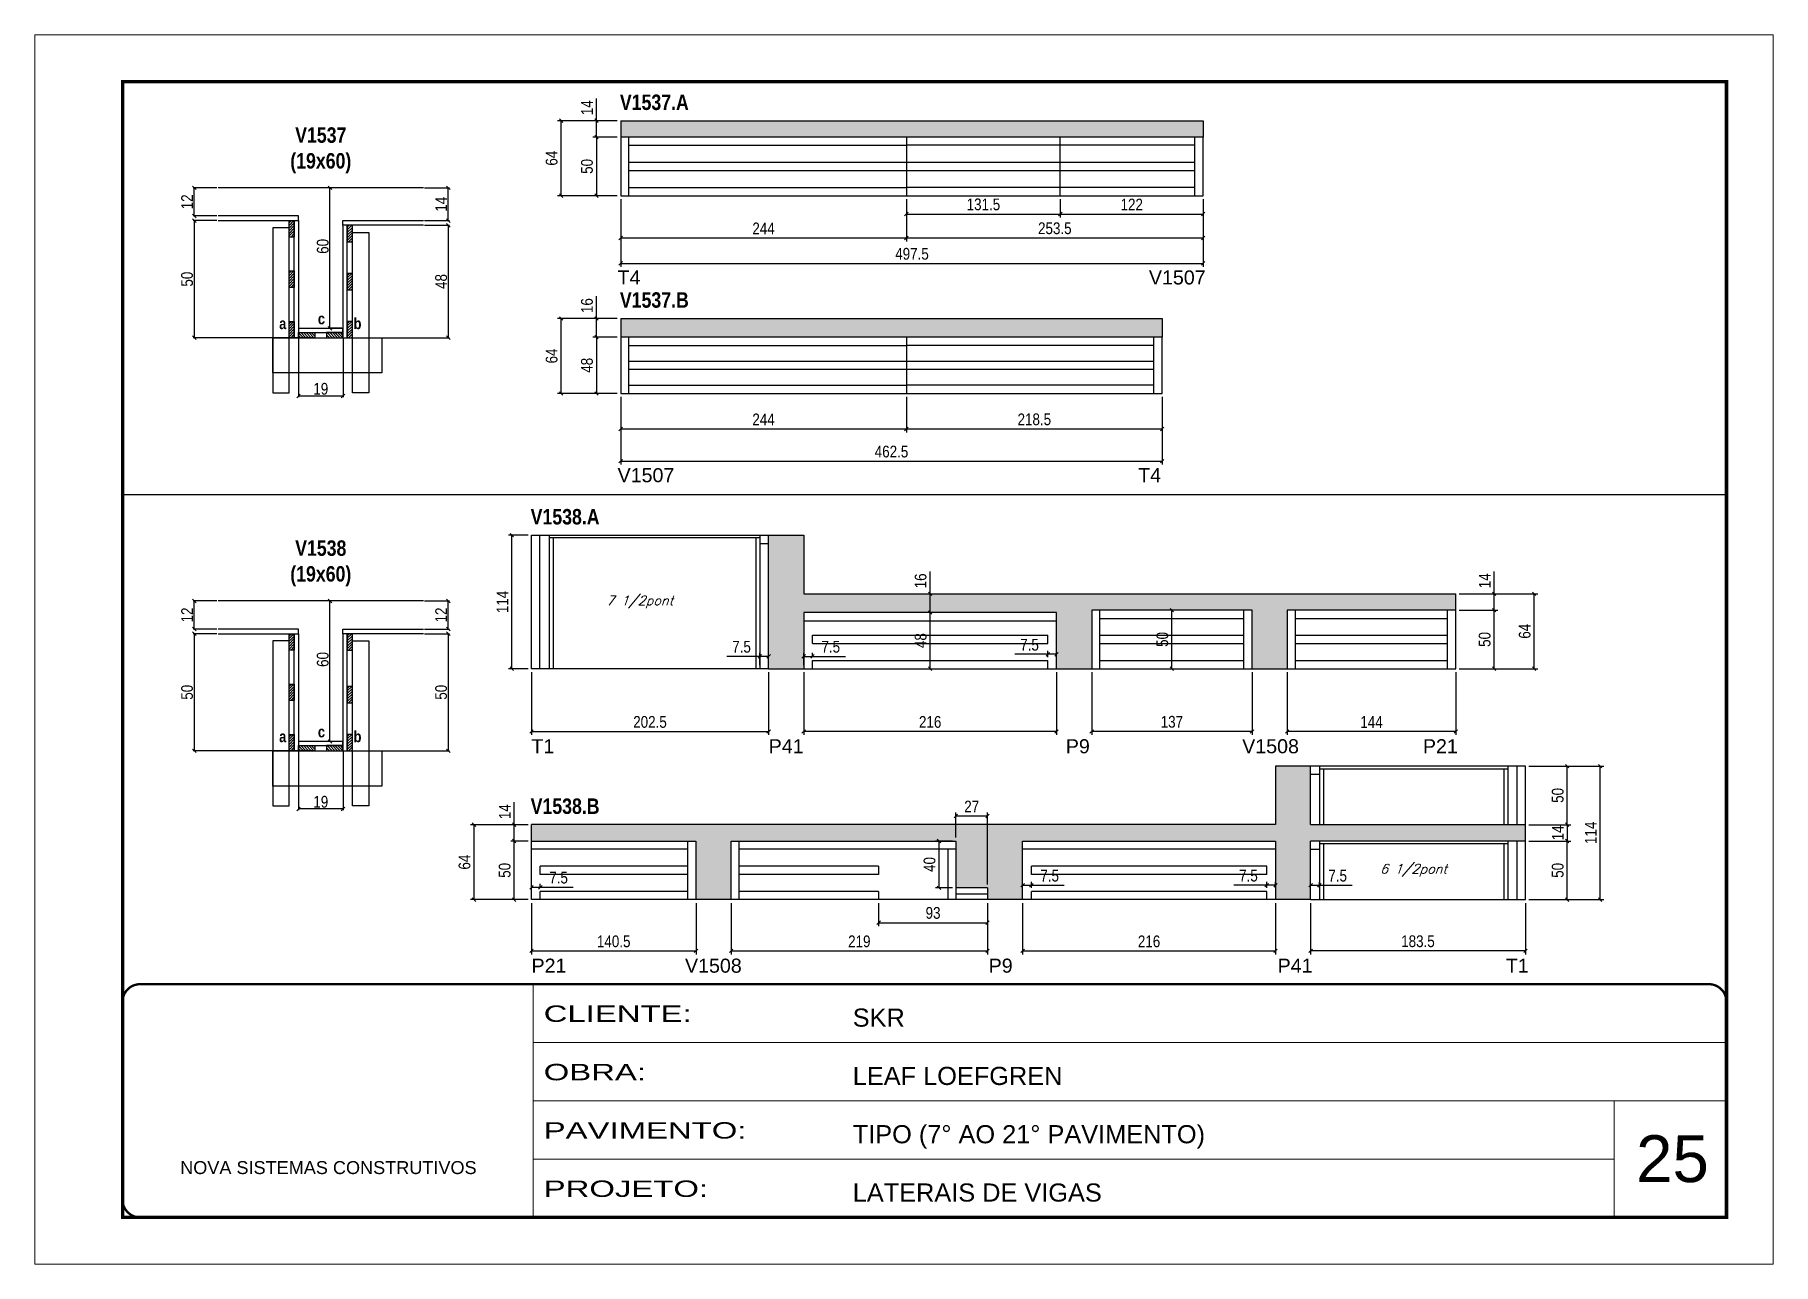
# Model space of a CAD drawing. Extents: x 3309 to 9563, y -2522 to 14608.
# Drawn here: x 3309 to 4794, y 6666 to 7716 of the extents above; entities that cross this region are included whole.
import ezdxf

# ---------------------------------------------------------------- set-up
doc = ezdxf.new("R2010")
doc.units = 0
doc.linetypes.add('CONTINUO', pattern=[0])
doc.linetypes.add('DASHED', pattern=[0.75, 0.5, -0.25])
for name, color, linetype in [('5', 5, 'Continuous'), ('COTA', 241, 'Continuous'), ('detalhes', 4, 'Continuous'), ('NOMENCLATURA', 7, 'Continuous'), ('Painéis', 200, 'Continuous'), ('SARR_2.2x10', 60, 'Continuous'), ('SARR_2.2x7', 40, 'Continuous'), ('SARR_3.5x7', 81, 'Continuous'), ('texto', 7, 'Continuous')]:
    doc.layers.add(name, color=color, linetype=linetype)
for name, color, linetype, lineweight in [('CARIMBO', 255, 'Continuous', 9), ('CONCRETO', 251, 'Continuous', 25), ('Folhas', 255, 'Continuous', 9), ('SARRAFO DE PRESSAO', 251, 'DASHED', 9)]:
    doc.layers.add(name, color=color, linetype=linetype, lineweight=lineweight)
doc.styles.add('ARIAL', font='arial.ttf')
doc.styles.add('COTA TECNICA', font='techl___.ttf', dxfattribs={"height": 10})
doc.styles.add('COTA TECNICA 2X', font='techl___.ttf', dxfattribs={"height": 10})
doc.styles.add('Romans', font='romans.shx')
doc.styles.get("Standard").update_dxf_attribs({"font": 'arial.ttf'})
doc.styles.add('TECNICA', font='techb___.ttf', dxfattribs={"height": 10})
doc.styles.add('Tecnologia', font='')
doc.styles.get('Tecnologia').set_extended_font_data('Forgotten Futurist')
doc.dimstyles.new('PAINEL', dxfattribs={"dimtxt": 10, "dimasz": 3, "dimexe": 3, "dimexo": 3, "dimgap": 3, "dimtad": 1, "dimdec": 1, "dimzin": 12, "dimdsep": 46, "dimtxsty": 'COTA TECNICA', "dimblk1": 'OBLIQUE', "dimblk2": 'OBLIQUE', "dimsah": 1, "dimcen": 0.9, "dimclrd": 4, "dimclre": 4, "dimclrt": 240, "dimadec": 1, "dimazin": 3, "dimtfac": 1, "dimtdec": 1, "dimtmove": 0, "dimatfit": 3, "dimfxl": 1, "dimtolj": 1, "dimtzin": 12, "dimarcsym": 0})
doc.dimstyles.new('SECAO', dxfattribs={"dimscale": 0.333333, "dimtxt": 5, "dimasz": 9, "dimexe": 3, "dimexo": 3, "dimgap": 3, "dimtad": 1, "dimdec": 1, "dimlfac": 0.5, "dimzin": 12, "dimdsep": 46, "dimtxsty": 'COTA TECNICA 2X', "dimblk1": 'OBLIQUE', "dimblk2": 'OBLIQUE', "dimsah": 1, "dimcen": 0.9, "dimclrd": 4, "dimclre": 4, "dimclrt": 240, "dimadec": 1, "dimazin": 3, "dimtfac": 1, "dimtdec": 1, "dimtmove": 0, "dimatfit": 3, "dimfxl": 1, "dimtolj": 1, "dimtzin": 12, "dimarcsym": 0})
pattern_1 = [(135, (36770.1903, -116054.5032), (-1.122532015, -1.122532015), [])]
pattern_2 = [(45, (-119985.518, -25763.8721), (-1.122532015, 1.122532015), [])]
pattern_3 = [(135, (36770.1903, -116407.2565), (-1.122532015, -1.122532015), [])]
pattern_4 = [(45, (-119985.518, -26030.6254), (-1.122532015, 1.122532015), [])]
pattern_5 = [(45, (-119985.518, -26116.6254), (-1.122532015, 1.122532015), [])]

msp = doc.modelspace()

# ---------------------------------------------------------------- texts
at = {"layer": '5', "linetype": 'Continuous'}
for s, rotation, p in [('T4', 0.00004, (3807.22, 7503.17)), ('V1507', 0.00004, (4261.06, 7503.17)), ('V1507', 0.00004, (3807.22, 7334.29)), ('T4', 0.00004, (4251.86, 7334.29)), ('T1', 0.00004, (3733.56, 7102.79)), ('P41', 0.00004, (3936.29, 7102.79)), ('P9', 0.00004, (4190.1, 7102.79)), ('V1508', 0.00004, (4340.75, 7102.79)), ('P21', 0.00004, (4495.11, 7102.79)), ('P21', 359.99996, (3733.7, 6915.39)), ('V1508', 359.99996, (3864.8, 6915.39)), ('P9', 359.99996, (4124.19, 6915.39)), ('P41', 359.99996, (4371.02, 6915.39)), ('T1', 359.99996, (4565.92, 6915.39))]:
    msp.add_text(s, height=12, rotation=rotation, dxfattribs=at).set_placement(p)
at = {"layer": 'CARIMBO', "style": 'ARIAL'}
msp.add_text('25', height=40, dxfattribs=at).set_placement((4677.23, 6736.55))
at = {"layer": 'detalhes', "style": 'TECNICA'}
for s, p in [('a', (3518.13, 7465.03)), ('c', (3551.2, 7469.14)), ('b', (3581.69, 7465.02)), ('a', (3518.13, 7112.27)), ('c', (3551.2, 7116.38)), ('b', (3581.69, 7112.26))]:
    msp.add_text(s, height=9.6, dxfattribs=at).set_placement(p)
at = {"layer": 'NOMENCLATURA', "style": 'TECNICA'}
for s, p in [('V1537.A', (3809.18, 7652.18)), ('V1537.B', (3809.18, 7483.31)), ('V1538.A', (3732.96, 7298.19)), ('V1538.B', (3732.96, 7050.99))]:
    msp.add_text(s, height=13.2, dxfattribs=at).set_placement(p)
at = {"layer": 'NOMENCLATURA', "char_height": 13.2, "attachment_point": 2, "style": 'TECNICA'}
for s, insert in [('V1537\\P(19x60)', (3553.68, 7637.36)), ('V1538\\P(19x60)', (3553.68, 7284.61))]:
    msp.add_mtext_dynamic_manual_height_columns(s, width=300.2766, gutter_width=1, heights=[0], dxfattribs=dict(at, insert=insert))
at = {"layer": 'texto', "color": 2, "char_height": 8, "attachment_point": 5, "style": 'Romans'}
for s, insert in [('{\\Q19;\\C256;7 1/2pont}', (3826.18, 7232.01)), ('{\\Q19;\\C256;6 1/2pont}', (4487.18, 7002.81))]:
    msp.add_mtext(s, dxfattribs=dict(at, insert=insert))

# ---------------------------------------------------------------- blocks, each defined once
blk = doc.blocks.new('9999999999')
at = {"color": 30, "linetype": 'CONTINUO'}
for p, q in [((98564.6, 34230.2), (98564.6, 34429.4)), ((98564.6, 34379.6), (99584, 34379.6)), ((98564.6, 34329.8), (99488, 34329.8)), ((99584, 34329.8), (99488, 34329.8)), ((99488, 34329.8), (99488, 34230.2)), ((98564.6, 34280), (99488, 34280))]:
    blk.add_line(p, q, dxfattribs=at)
at = {"color": 30, "linetype": 'CONTINUO', "const_width": 2}
blk.add_lwpolyline([(99584, 34230.2), (99584, 34414.4, 0.414214), (99569, 34429.4), (98229, 34429.4, 0.414214), (98214, 34414.4), (98214, 34245.2, 0.414214), (98229, 34230.2), (99584, 34230.2)], format="xyb", dxfattribs=at)
at = {"layer": 'Folhas'}
blk.add_lwpolyline([(98139, 34190.2), (99624, 34190.2), (99624, 35240.2), (98139, 35240.2)], close=True, dxfattribs=at)
at = {"layer": 'Folhas', "color": 30, "const_width": 3}
blk.add_lwpolyline([(98214, 34230.2), (99584, 34230.2), (99584, 35200.2), (98214, 35200.2)], close=True, dxfattribs=at)
at = {"color": 7, "linetype": 'Continuous', "ltscale": 5, "style": 'ARIAL'}
for s, height, p in [('SKR', 15.48, (98837.7, 34393.1)), ('LEAF LOEFGREN', 15.483, (98837.7, 34343.3)), ('TIPO (7° AO 21° PAVIMENTO)', 15.483, (98837.7, 34293.5)), ('NOVA SISTEMAS CONSTRUTIVOS', 11.059, (98263.2, 34267.2)), ('LATERAIS DE VIGAS', 15.483, (98837.7, 34243.7))]:
    blk.add_text(s, height=height, dxfattribs=at).set_placement(p)
at = {"layer": 'Folhas', "color": 7, "style": 'Tecnologia', "width": 1.5}
for s, p in [('CLIENTE:', (98573.7, 34397.2)), ('OBRA:', (98573.7, 34347.3)), ('PAVIMENTO:', (98573.7, 34297.5)), ('PROJETO:', (98573.7, 34247.7))]:
    blk.add_text(s, height=14, dxfattribs=at).set_placement(p)
blk = doc.blocks.new('_Oblique')
at = {"color": 0, "linetype": 'ByBlock', "lineweight": -2}
blk.add_line((-0.5, -0.5), (0.5, 0.5), dxfattribs=at)
blk = doc.blocks.new('*D2315')
at = {"layer": 'COTA', "color": 4, "lineweight": -2, "transparency": 16777216}
for p, q in [((3534.7, 7456.7), (3534.7, 7406.9)), ((3572.7, 7456.7), (3572.7, 7406.9)), ((3572.7, 7407.9), (3534.7, 7407.9))]:
    blk.add_line(p, q, dxfattribs=at)
at = {"layer": 'Defpoints', "color": 0, "transparency": 16777216}
for p in [(3534.7, 7457.7), (3572.7, 7457.7), (3534.7, 7407.9)]:
    blk.add_point(p, dxfattribs=at)
at = {"layer": 'COTA', "color": 4, "lineweight": -2, "transparency": 16777216, "xscale": 3, "yscale": 3, "zscale": 3, "rotation": 180}
blk.add_blockref('_Oblique', (3534.7, 7407.9), dxfattribs=at)
at = {"layer": 'COTA', "color": 4, "lineweight": -2, "transparency": 16777216, "xscale": 3, "yscale": 3, "zscale": 3}
blk.add_blockref('_Oblique', (3572.7, 7407.9), dxfattribs=at)
at = {"layer": 'COTA', "color": 240, "transparency": 16777216, "insert": (3553.7, 7414), "char_height": 10, "attachment_point": 5, "style": 'COTA TECNICA 2X'}
blk.add_mtext('\\A1;19', dxfattribs=at)
blk = doc.blocks.new('*D2316')
at = {"layer": 'COTA', "color": 4, "lineweight": -2, "transparency": 16777216}
for p, q in [((3465, 7557.7), (3444.6, 7557.7)), ((3445.6, 7557.7), (3445.6, 7457.7)), ((3525.7, 7457.7), (3444.6, 7457.7))]:
    blk.add_line(p, q, dxfattribs=at)
at = {"layer": 'Defpoints', "color": 0, "transparency": 16777216}
for p in [(3466, 7557.7), (3445.6, 7457.7), (3526.7, 7457.7, 0)]:
    blk.add_point(p, dxfattribs=at)
at = {"layer": 'COTA', "color": 4, "lineweight": -2, "transparency": 16777216, "xscale": 3, "yscale": 3, "zscale": 3}
for p, rotation in [((3445.6, 7557.7), 90), ((3445.6, 7457.7), 270)]:
    blk.add_blockref('_Oblique', p, dxfattribs=dict(at, rotation=rotation))
at = {"layer": 'COTA', "color": 240, "transparency": 16777216, "insert": (3439.5, 7507.7), "char_height": 10, "attachment_point": 5, "rotation": 90, "style": 'COTA TECNICA 2X'}
blk.add_mtext('\\A1;50', dxfattribs=at)
blk = doc.blocks.new('*D2317')
at = {"layer": 'COTA', "color": 4, "lineweight": -2, "transparency": 16777216}
for p, q in [((3642.4, 7553.7), (3663.6, 7553.7)), ((3662.6, 7553.7), (3662.6, 7457.7)), ((3581.7, 7457.7), (3663.6, 7457.7))]:
    blk.add_line(p, q, dxfattribs=at)
at = {"layer": 'Defpoints', "color": 0, "transparency": 16777216}
for p in [(3641.4, 7553.7), (3580.7, 7457.7, 0), (3662.6, 7457.7)]:
    blk.add_point(p, dxfattribs=at)
at = {"layer": 'COTA', "color": 4, "lineweight": -2, "transparency": 16777216, "xscale": 3, "yscale": 3, "zscale": 3}
for p, rotation in [((3662.6, 7553.7), 90), ((3662.6, 7457.7), 270)]:
    blk.add_blockref('_Oblique', p, dxfattribs=dict(at, rotation=rotation))
at = {"layer": 'COTA', "color": 240, "transparency": 16777216, "insert": (3656.5, 7505.7), "char_height": 10, "attachment_point": 5, "rotation": 90, "style": 'COTA TECNICA 2X'}
blk.add_mtext('\\A1;48', dxfattribs=at)
blk = doc.blocks.new('*D2318')
at = {"layer": 'COTA', "color": 4, "lineweight": -2, "transparency": 16777216}
for p, q in [((3571.7, 7585.7), (3560.5, 7585.7)), ((3561.5, 7465.7), (3561.5, 7585.7)), ((3571.7, 7465.7), (3560.5, 7465.7))]:
    blk.add_line(p, q, dxfattribs=at)
at = {"layer": 'Defpoints', "color": 0, "transparency": 16777216}
for p in [(3561.5, 7585.7), (3572.7, 7585.7), (3572.7, 7465.7)]:
    blk.add_point(p, dxfattribs=at)
at = {"layer": 'COTA', "color": 4, "lineweight": -2, "transparency": 16777216, "xscale": 3, "yscale": 3, "zscale": 3}
for p, rotation in [((3561.5, 7585.7), 90), ((3561.5, 7465.7), 270)]:
    blk.add_blockref('_Oblique', p, dxfattribs=dict(at, rotation=rotation))
at = {"layer": 'COTA', "color": 240, "transparency": 16777216, "insert": (3555.4, 7535.7), "char_height": 10, "attachment_point": 5, "rotation": 90, "style": 'COTA TECNICA 2X'}
blk.add_mtext('\\A1;60', dxfattribs=at)
blk = doc.blocks.new('*D2319')
at = {"layer": 'COTA', "color": 4, "lineweight": -2, "transparency": 16777216}
for p, q in [((3642.4, 7585.7), (3663.6, 7585.7)), ((3662.6, 7557.7), (3662.6, 7585.7)), ((3642.4, 7557.7), (3663.6, 7557.7))]:
    blk.add_line(p, q, dxfattribs=at)
at = {"layer": 'Defpoints', "color": 0, "transparency": 16777216}
for p in [(3641.4, 7585.7), (3662.6, 7585.7), (3641.4, 7557.7)]:
    blk.add_point(p, dxfattribs=at)
at = {"layer": 'COTA', "color": 4, "lineweight": -2, "transparency": 16777216, "xscale": 3, "yscale": 3, "zscale": 3}
for p, rotation in [((3662.6, 7585.7), 90), ((3662.6, 7557.7), 270)]:
    blk.add_blockref('_Oblique', p, dxfattribs=dict(at, rotation=rotation))
at = {"layer": 'COTA', "color": 240, "transparency": 16777216, "insert": (3656.5, 7571.7), "char_height": 10, "attachment_point": 5, "rotation": 90, "style": 'COTA TECNICA 2X'}
blk.add_mtext('\\A1;14', dxfattribs=at)
blk = doc.blocks.new('*D2320')
at = {"layer": 'COTA', "color": 4, "lineweight": -2, "transparency": 16777216}
for p, q in [((3465, 7585.7), (3444.6, 7585.7)), ((3445.6, 7561.7), (3445.6, 7585.7)), ((3465, 7561.7), (3444.6, 7561.7))]:
    blk.add_line(p, q, dxfattribs=at)
at = {"layer": 'Defpoints', "color": 0, "transparency": 16777216}
for p in [(3445.6, 7585.7), (3466, 7585.7), (3466, 7561.7)]:
    blk.add_point(p, dxfattribs=at)
at = {"layer": 'COTA', "color": 4, "lineweight": -2, "transparency": 16777216, "xscale": 3, "yscale": 3, "zscale": 3}
for p, rotation in [((3445.6, 7585.7), 90), ((3445.6, 7561.7), 270)]:
    blk.add_blockref('_Oblique', p, dxfattribs=dict(at, rotation=rotation))
at = {"layer": 'COTA', "color": 240, "transparency": 16777216, "insert": (3439.5, 7573.7), "char_height": 10, "attachment_point": 5, "rotation": 90, "style": 'COTA TECNICA 2X'}
blk.add_mtext('\\A1;12', dxfattribs=at)
blk = doc.blocks.new('*D2321')
at = {"layer": 'COTA', "color": 4, "lineweight": -2, "transparency": 16777216}
for p, q in [((3809.9, 7576), (3809.9, 7518.2)), ((4307.4, 7576), (4307.4, 7518.2)), ((3809.9, 7521.2), (4307.4, 7521.2))]:
    blk.add_line(p, q, dxfattribs=at)
at = {"layer": 'Defpoints', "color": 0, "transparency": 16777216}
for p in [(3809.9, 7579), (4307.4, 7579), (4307.4, 7521.2)]:
    blk.add_point(p, dxfattribs=at)
at = {"layer": 'COTA', "color": 4, "lineweight": -2, "transparency": 16777216, "xscale": 3, "yscale": 3, "zscale": 3, "rotation": 180}
blk.add_blockref('_Oblique', (3809.9, 7521.2), dxfattribs=at)
at = {"layer": 'COTA', "color": 4, "lineweight": -2, "transparency": 16777216, "xscale": 3, "yscale": 3, "zscale": 3}
blk.add_blockref('_Oblique', (4307.4, 7521.2), dxfattribs=at)
at = {"layer": 'COTA', "color": 240, "transparency": 16777216, "insert": (4058.7, 7529.3), "char_height": 10, "attachment_point": 5, "style": 'COTA TECNICA'}
blk.add_mtext('\\A1;497.5', dxfattribs=at)
blk = doc.blocks.new('*D2322')
at = {"layer": 'COTA', "color": 4, "lineweight": -2, "transparency": 16777216}
for p, q in [((3809.9, 7576), (3809.9, 7539.9)), ((4053.9, 7576), (4053.9, 7539.9)), ((3809.9, 7542.9), (4053.9, 7542.9))]:
    blk.add_line(p, q, dxfattribs=at)
at = {"layer": 'Defpoints', "color": 0, "transparency": 16777216}
for p in [(3809.9, 7579), (4053.9, 7579), (4053.9, 7542.9)]:
    blk.add_point(p, dxfattribs=at)
at = {"layer": 'COTA', "color": 4, "lineweight": -2, "transparency": 16777216, "xscale": 3, "yscale": 3, "zscale": 3, "rotation": 180}
blk.add_blockref('_Oblique', (3809.9, 7542.9), dxfattribs=at)
at = {"layer": 'COTA', "color": 4, "lineweight": -2, "transparency": 16777216, "xscale": 3, "yscale": 3, "zscale": 3}
blk.add_blockref('_Oblique', (4053.9, 7542.9), dxfattribs=at)
at = {"layer": 'COTA', "color": 240, "transparency": 16777216, "insert": (3931.9, 7551), "char_height": 10, "attachment_point": 5, "style": 'COTA TECNICA'}
blk.add_mtext('\\A1;244', dxfattribs=at)
blk = doc.blocks.new('*D2323')
at = {"layer": 'COTA', "color": 4, "lineweight": -2, "transparency": 16777216}
for p, q in [((4053.9, 7576), (4053.9, 7539.9)), ((4307.4, 7576), (4307.4, 7539.9)), ((4053.9, 7542.9), (4307.4, 7542.9))]:
    blk.add_line(p, q, dxfattribs=at)
at = {"layer": 'Defpoints', "color": 0, "transparency": 16777216}
for p in [(4053.9, 7579), (4307.4, 7579), (4307.4, 7542.9)]:
    blk.add_point(p, dxfattribs=at)
at = {"layer": 'COTA', "color": 4, "lineweight": -2, "transparency": 16777216, "xscale": 3, "yscale": 3, "zscale": 3, "rotation": 180}
blk.add_blockref('_Oblique', (4053.9, 7542.9), dxfattribs=at)
at = {"layer": 'COTA', "color": 4, "lineweight": -2, "transparency": 16777216, "xscale": 3, "yscale": 3, "zscale": 3}
blk.add_blockref('_Oblique', (4307.4, 7542.9), dxfattribs=at)
at = {"layer": 'COTA', "color": 240, "transparency": 16777216, "insert": (4180.7, 7551.1), "char_height": 10, "attachment_point": 5, "style": 'COTA TECNICA'}
blk.add_mtext('\\A1;253.5', dxfattribs=at)
blk = doc.blocks.new('*D2324')
at = {"layer": 'COTA', "color": 4, "lineweight": -2, "transparency": 16777216}
for p, q in [((3789.2, 7643), (3789.2, 7662.1)), ((3806.9, 7643), (3786.2, 7643)), ((3789.2, 7629), (3789.2, 7643)), ((3806.9, 7629), (3786.2, 7629))]:
    blk.add_line(p, q, dxfattribs=at)
at = {"layer": 'Defpoints', "color": 0, "transparency": 16777216}
for p in [(3789.2, 7643), (3809.9, 7643), (3809.9, 7629)]:
    blk.add_point(p, dxfattribs=at)
at = {"layer": 'COTA', "color": 4, "lineweight": -2, "transparency": 16777216, "xscale": 3, "yscale": 3, "zscale": 3}
for p, rotation in [((3789.2, 7643), 90), ((3789.2, 7629), 270)]:
    blk.add_blockref('_Oblique', p, dxfattribs=dict(at, rotation=rotation))
at = {"layer": 'COTA', "color": 240, "transparency": 16777216, "insert": (3781.1, 7654.1), "char_height": 10, "attachment_point": 5, "rotation": 90, "style": 'COTA TECNICA'}
blk.add_mtext('\\A1;14', dxfattribs=at)
blk = doc.blocks.new('*D2325')
at = {"layer": 'COTA', "color": 4, "lineweight": -2, "transparency": 16777216}
for p, q in [((3806.9, 7629), (3786.2, 7629)), ((3789.2, 7629), (3789.2, 7579)), ((3806.9, 7579), (3786.2, 7579))]:
    blk.add_line(p, q, dxfattribs=at)
at = {"layer": 'Defpoints', "color": 0, "transparency": 16777216}
for p in [(3809.9, 7629), (3789.2, 7579), (3809.9, 7579)]:
    blk.add_point(p, dxfattribs=at)
at = {"layer": 'COTA', "color": 4, "lineweight": -2, "transparency": 16777216, "xscale": 3, "yscale": 3, "zscale": 3}
for p, rotation in [((3789.2, 7629), 90), ((3789.2, 7579), 270)]:
    blk.add_blockref('_Oblique', p, dxfattribs=dict(at, rotation=rotation))
at = {"layer": 'COTA', "color": 240, "transparency": 16777216, "insert": (3781.1, 7604), "char_height": 10, "attachment_point": 5, "rotation": 90, "style": 'COTA TECNICA'}
blk.add_mtext('\\A1;50', dxfattribs=at)
blk = doc.blocks.new('*D2326')
at = {"layer": 'COTA', "color": 4, "lineweight": -2, "transparency": 16777216}
for p, q in [((3806.9, 7643), (3756, 7643)), ((3759, 7579), (3759, 7643)), ((3806.9, 7579), (3756, 7579))]:
    blk.add_line(p, q, dxfattribs=at)
at = {"layer": 'Defpoints', "color": 0, "transparency": 16777216}
for p in [(3759, 7643), (3809.9, 7643), (3809.9, 7579)]:
    blk.add_point(p, dxfattribs=at)
at = {"layer": 'COTA', "color": 4, "lineweight": -2, "transparency": 16777216, "xscale": 3, "yscale": 3, "zscale": 3}
for p, rotation in [((3759, 7643), 90), ((3759, 7579), 270)]:
    blk.add_blockref('_Oblique', p, dxfattribs=dict(at, rotation=rotation))
at = {"layer": 'COTA', "color": 240, "transparency": 16777216, "insert": (3750.9, 7611), "char_height": 10, "attachment_point": 5, "rotation": 90, "style": 'COTA TECNICA'}
blk.add_mtext('\\A1;64', dxfattribs=at)
blk = doc.blocks.new('*D2327')
at = {"layer": 'COTA', "color": 4, "lineweight": -2, "transparency": 16777216}
for p, q in [((3809.9, 7407.1), (3809.9, 7349.3)), ((4272.4, 7407.1), (4272.4, 7349.3)), ((3809.9, 7352.3), (4272.4, 7352.3))]:
    blk.add_line(p, q, dxfattribs=at)
at = {"layer": 'Defpoints', "color": 0, "transparency": 16777216}
for p in [(3809.9, 7410.1), (4272.4, 7410.1), (4272.4, 7352.3)]:
    blk.add_point(p, dxfattribs=at)
at = {"layer": 'COTA', "color": 4, "lineweight": -2, "transparency": 16777216, "xscale": 3, "yscale": 3, "zscale": 3, "rotation": 180}
blk.add_blockref('_Oblique', (3809.9, 7352.3), dxfattribs=at)
at = {"layer": 'COTA', "color": 4, "lineweight": -2, "transparency": 16777216, "xscale": 3, "yscale": 3, "zscale": 3}
blk.add_blockref('_Oblique', (4272.4, 7352.3), dxfattribs=at)
at = {"layer": 'COTA', "color": 240, "transparency": 16777216, "insert": (4041.2, 7360.4), "char_height": 10, "attachment_point": 5, "style": 'COTA TECNICA'}
blk.add_mtext('\\A1;462.5', dxfattribs=at)
blk = doc.blocks.new('*D2328')
at = {"layer": 'COTA', "color": 4, "lineweight": -2, "transparency": 16777216}
for p, q in [((3809.9, 7407.1), (3809.9, 7376.8)), ((4053.9, 7407.1), (4053.9, 7376.8)), ((3809.9, 7379.8), (4053.9, 7379.8))]:
    blk.add_line(p, q, dxfattribs=at)
at = {"layer": 'Defpoints', "color": 0, "transparency": 16777216}
for p in [(3809.9, 7410.1), (4053.9, 7410.1), (4053.9, 7379.8)]:
    blk.add_point(p, dxfattribs=at)
at = {"layer": 'COTA', "color": 4, "lineweight": -2, "transparency": 16777216, "xscale": 3, "yscale": 3, "zscale": 3, "rotation": 180}
blk.add_blockref('_Oblique', (3809.9, 7379.8), dxfattribs=at)
at = {"layer": 'COTA', "color": 4, "lineweight": -2, "transparency": 16777216, "xscale": 3, "yscale": 3, "zscale": 3}
blk.add_blockref('_Oblique', (4053.9, 7379.8), dxfattribs=at)
at = {"layer": 'COTA', "color": 240, "transparency": 16777216, "insert": (3931.9, 7387.9), "char_height": 10, "attachment_point": 5, "style": 'COTA TECNICA'}
blk.add_mtext('\\A1;244', dxfattribs=at)
blk = doc.blocks.new('*D2329')
at = {"layer": 'COTA', "color": 4, "lineweight": -2, "transparency": 16777216}
for p, q in [((4053.9, 7407.1), (4053.9, 7376.8)), ((4272.4, 7407.1), (4272.4, 7376.8)), ((4053.9, 7379.8), (4272.4, 7379.8))]:
    blk.add_line(p, q, dxfattribs=at)
at = {"layer": 'Defpoints', "color": 0, "transparency": 16777216}
for p in [(4053.9, 7410.1), (4272.4, 7410.1), (4272.4, 7379.8)]:
    blk.add_point(p, dxfattribs=at)
at = {"layer": 'COTA', "color": 4, "lineweight": -2, "transparency": 16777216, "xscale": 3, "yscale": 3, "zscale": 3, "rotation": 180}
blk.add_blockref('_Oblique', (4053.9, 7379.8), dxfattribs=at)
at = {"layer": 'COTA', "color": 4, "lineweight": -2, "transparency": 16777216, "xscale": 3, "yscale": 3, "zscale": 3}
blk.add_blockref('_Oblique', (4272.4, 7379.8), dxfattribs=at)
at = {"layer": 'COTA', "color": 240, "transparency": 16777216, "insert": (4163.2, 7387.9), "char_height": 10, "attachment_point": 5, "style": 'COTA TECNICA'}
blk.add_mtext('\\A1;218.5', dxfattribs=at)
blk = doc.blocks.new('*D2330')
at = {"layer": 'COTA', "color": 4, "lineweight": -2, "transparency": 16777216}
for p, q in [((3789.2, 7474.1), (3789.2, 7493.1)), ((3806.9, 7474.1), (3786.2, 7474.1)), ((3789.2, 7458.1), (3789.2, 7474.1)), ((3806.9, 7458.1), (3786.2, 7458.1))]:
    blk.add_line(p, q, dxfattribs=at)
at = {"layer": 'Defpoints', "color": 0, "transparency": 16777216}
for p in [(3789.2, 7474.1), (3809.9, 7474.1), (3809.9, 7458.1)]:
    blk.add_point(p, dxfattribs=at)
at = {"layer": 'COTA', "color": 4, "lineweight": -2, "transparency": 16777216, "xscale": 3, "yscale": 3, "zscale": 3}
for p, rotation in [((3789.2, 7474.1), 90), ((3789.2, 7458.1), 270)]:
    blk.add_blockref('_Oblique', p, dxfattribs=dict(at, rotation=rotation))
at = {"layer": 'COTA', "color": 240, "transparency": 16777216, "insert": (3781.1, 7485.1), "char_height": 10, "attachment_point": 5, "rotation": 90, "style": 'COTA TECNICA'}
blk.add_mtext('\\A1;16', dxfattribs=at)
blk = doc.blocks.new('*D2331')
at = {"layer": 'COTA', "color": 4, "lineweight": -2, "transparency": 16777216}
for p, q in [((3806.9, 7458.1), (3786.2, 7458.1)), ((3789.2, 7458.1), (3789.2, 7410.1)), ((3806.9, 7410.1), (3786.2, 7410.1))]:
    blk.add_line(p, q, dxfattribs=at)
at = {"layer": 'Defpoints', "color": 0, "transparency": 16777216}
for p in [(3809.9, 7458.1), (3789.2, 7410.1), (3809.9, 7410.1)]:
    blk.add_point(p, dxfattribs=at)
at = {"layer": 'COTA', "color": 4, "lineweight": -2, "transparency": 16777216, "xscale": 3, "yscale": 3, "zscale": 3}
for p, rotation in [((3789.2, 7458.1), 90), ((3789.2, 7410.1), 270)]:
    blk.add_blockref('_Oblique', p, dxfattribs=dict(at, rotation=rotation))
at = {"layer": 'COTA', "color": 240, "transparency": 16777216, "insert": (3781.1, 7434.1), "char_height": 10, "attachment_point": 5, "rotation": 90, "style": 'COTA TECNICA'}
blk.add_mtext('\\A1;48', dxfattribs=at)
blk = doc.blocks.new('*D2332')
at = {"layer": 'COTA', "color": 4, "lineweight": -2, "transparency": 16777216}
for p, q in [((3806.9, 7474.1), (3756, 7474.1)), ((3759, 7410.1), (3759, 7474.1)), ((3806.9, 7410.1), (3756, 7410.1))]:
    blk.add_line(p, q, dxfattribs=at)
at = {"layer": 'Defpoints', "color": 0, "transparency": 16777216}
for p in [(3759, 7474.1), (3809.9, 7474.1), (3809.9, 7410.1)]:
    blk.add_point(p, dxfattribs=at)
at = {"layer": 'COTA', "color": 4, "lineweight": -2, "transparency": 16777216, "xscale": 3, "yscale": 3, "zscale": 3}
for p, rotation in [((3759, 7474.1), 90), ((3759, 7410.1), 270)]:
    blk.add_blockref('_Oblique', p, dxfattribs=dict(at, rotation=rotation))
at = {"layer": 'COTA', "color": 240, "transparency": 16777216, "insert": (3750.9, 7442.1), "char_height": 10, "attachment_point": 5, "rotation": 90, "style": 'COTA TECNICA'}
blk.add_mtext('\\A1;64', dxfattribs=at)
blk = doc.blocks.new('*D2333')
at = {"layer": 'COTA', "color": 4, "lineweight": -2, "transparency": 16777216}
for p, q in [((3534.7, 7103.9), (3534.7, 7054.2)), ((3572.7, 7103.9), (3572.7, 7054.2)), ((3572.7, 7055.2), (3534.7, 7055.2))]:
    blk.add_line(p, q, dxfattribs=at)
at = {"layer": 'Defpoints', "color": 0, "transparency": 16777216}
for p in [(3534.7, 7104.9), (3572.7, 7104.9), (3534.7, 7055.2)]:
    blk.add_point(p, dxfattribs=at)
at = {"layer": 'COTA', "color": 4, "lineweight": -2, "transparency": 16777216, "xscale": 3, "yscale": 3, "zscale": 3, "rotation": 180}
blk.add_blockref('_Oblique', (3534.7, 7055.2), dxfattribs=at)
at = {"layer": 'COTA', "color": 4, "lineweight": -2, "transparency": 16777216, "xscale": 3, "yscale": 3, "zscale": 3}
blk.add_blockref('_Oblique', (3572.7, 7055.2), dxfattribs=at)
at = {"layer": 'COTA', "color": 240, "transparency": 16777216, "insert": (3553.7, 7061.3), "char_height": 10, "attachment_point": 5, "style": 'COTA TECNICA 2X'}
blk.add_mtext('\\A1;19', dxfattribs=at)
blk = doc.blocks.new('*D2334')
at = {"layer": 'COTA', "color": 4, "lineweight": -2, "transparency": 16777216}
for p, q in [((3465, 7204.9), (3444.6, 7204.9)), ((3445.6, 7204.9), (3445.6, 7104.9)), ((3525.7, 7104.9), (3444.6, 7104.9))]:
    blk.add_line(p, q, dxfattribs=at)
at = {"layer": 'Defpoints', "color": 0, "transparency": 16777216}
for p in [(3466, 7204.9), (3445.6, 7104.9), (3526.7, 7104.9, 0)]:
    blk.add_point(p, dxfattribs=at)
at = {"layer": 'COTA', "color": 4, "lineweight": -2, "transparency": 16777216, "xscale": 3, "yscale": 3, "zscale": 3}
for p, rotation in [((3445.6, 7204.9), 90), ((3445.6, 7104.9), 270)]:
    blk.add_blockref('_Oblique', p, dxfattribs=dict(at, rotation=rotation))
at = {"layer": 'COTA', "color": 240, "transparency": 16777216, "insert": (3439.5, 7154.9), "char_height": 10, "attachment_point": 5, "rotation": 90, "style": 'COTA TECNICA 2X'}
blk.add_mtext('\\A1;50', dxfattribs=at)
blk = doc.blocks.new('*D2335')
at = {"layer": 'COTA', "color": 4, "lineweight": -2, "transparency": 16777216}
for p, q in [((3642.4, 7204.9), (3663.6, 7204.9)), ((3662.6, 7204.9), (3662.6, 7104.9)), ((3581.7, 7104.9), (3663.6, 7104.9))]:
    blk.add_line(p, q, dxfattribs=at)
at = {"layer": 'Defpoints', "color": 0, "transparency": 16777216}
for p in [(3641.4, 7204.9), (3580.7, 7104.9, 0), (3662.6, 7104.9)]:
    blk.add_point(p, dxfattribs=at)
at = {"layer": 'COTA', "color": 4, "lineweight": -2, "transparency": 16777216, "xscale": 3, "yscale": 3, "zscale": 3}
for p, rotation in [((3662.6, 7204.9), 90), ((3662.6, 7104.9), 270)]:
    blk.add_blockref('_Oblique', p, dxfattribs=dict(at, rotation=rotation))
at = {"layer": 'COTA', "color": 240, "transparency": 16777216, "insert": (3656.5, 7154.9), "char_height": 10, "attachment_point": 5, "rotation": 90, "style": 'COTA TECNICA 2X'}
blk.add_mtext('\\A1;50', dxfattribs=at)
blk = doc.blocks.new('*D2336')
at = {"layer": 'COTA', "color": 4, "lineweight": -2, "transparency": 16777216}
for p, q in [((3571.7, 7232.9), (3560.5, 7232.9)), ((3561.5, 7112.9), (3561.5, 7232.9)), ((3571.7, 7112.9), (3560.5, 7112.9))]:
    blk.add_line(p, q, dxfattribs=at)
at = {"layer": 'Defpoints', "color": 0, "transparency": 16777216}
for p in [(3561.5, 7232.9), (3572.7, 7232.9), (3572.7, 7112.9)]:
    blk.add_point(p, dxfattribs=at)
at = {"layer": 'COTA', "color": 4, "lineweight": -2, "transparency": 16777216, "xscale": 3, "yscale": 3, "zscale": 3}
for p, rotation in [((3561.5, 7232.9), 90), ((3561.5, 7112.9), 270)]:
    blk.add_blockref('_Oblique', p, dxfattribs=dict(at, rotation=rotation))
at = {"layer": 'COTA', "color": 240, "transparency": 16777216, "insert": (3555.4, 7182.9), "char_height": 10, "attachment_point": 5, "rotation": 90, "style": 'COTA TECNICA 2X'}
blk.add_mtext('\\A1;60', dxfattribs=at)
blk = doc.blocks.new('*D2337')
at = {"layer": 'COTA', "color": 4, "lineweight": -2, "transparency": 16777216}
for p, q in [((3642.4, 7232.9), (3663.6, 7232.9)), ((3662.6, 7208.9), (3662.6, 7232.9)), ((3642.4, 7208.9), (3663.6, 7208.9))]:
    blk.add_line(p, q, dxfattribs=at)
at = {"layer": 'Defpoints', "color": 0, "transparency": 16777216}
for p in [(3641.4, 7232.9), (3662.6, 7232.9), (3641.4, 7208.9)]:
    blk.add_point(p, dxfattribs=at)
at = {"layer": 'COTA', "color": 4, "lineweight": -2, "transparency": 16777216, "xscale": 3, "yscale": 3, "zscale": 3}
for p, rotation in [((3662.6, 7232.9), 90), ((3662.6, 7208.9), 270)]:
    blk.add_blockref('_Oblique', p, dxfattribs=dict(at, rotation=rotation))
at = {"layer": 'COTA', "color": 240, "transparency": 16777216, "insert": (3656.5, 7220.9), "char_height": 10, "attachment_point": 5, "rotation": 90, "style": 'COTA TECNICA 2X'}
blk.add_mtext('\\A1;12', dxfattribs=at)
blk = doc.blocks.new('*D2338')
at = {"layer": 'COTA', "color": 4, "lineweight": -2, "transparency": 16777216}
for p, q in [((3465, 7232.9), (3444.6, 7232.9)), ((3445.6, 7208.9), (3445.6, 7232.9)), ((3465, 7208.9), (3444.6, 7208.9))]:
    blk.add_line(p, q, dxfattribs=at)
at = {"layer": 'Defpoints', "color": 0, "transparency": 16777216}
for p in [(3445.6, 7232.9), (3466, 7232.9), (3466, 7208.9)]:
    blk.add_point(p, dxfattribs=at)
at = {"layer": 'COTA', "color": 4, "lineweight": -2, "transparency": 16777216, "xscale": 3, "yscale": 3, "zscale": 3}
for p, rotation in [((3445.6, 7232.9), 90), ((3445.6, 7208.9), 270)]:
    blk.add_blockref('_Oblique', p, dxfattribs=dict(at, rotation=rotation))
at = {"layer": 'COTA', "color": 240, "transparency": 16777216, "insert": (3439.5, 7220.9), "char_height": 10, "attachment_point": 5, "rotation": 90, "style": 'COTA TECNICA 2X'}
blk.add_mtext('\\A1;12', dxfattribs=at)
blk = doc.blocks.new('*D2339')
at = {"layer": 'COTA', "color": 4, "lineweight": -2, "transparency": 16777216}
for p, q in [((3733.7, 7172), (3733.7, 7118.4)), ((3936.2, 7172), (3936.2, 7118.4)), ((3733.7, 7121.4), (3936.2, 7121.4))]:
    blk.add_line(p, q, dxfattribs=at)
at = {"layer": 'Defpoints', "color": 0, "transparency": 16777216}
for p in [(3733.7, 7175), (3936.2, 7175), (3936.2, 7121.4)]:
    blk.add_point(p, dxfattribs=at)
at = {"layer": 'COTA', "color": 4, "lineweight": -2, "transparency": 16777216, "xscale": 3, "yscale": 3, "zscale": 3, "rotation": 180}
blk.add_blockref('_Oblique', (3733.7, 7121.4), dxfattribs=at)
at = {"layer": 'COTA', "color": 4, "lineweight": -2, "transparency": 16777216, "xscale": 3, "yscale": 3, "zscale": 3}
blk.add_blockref('_Oblique', (3936.2, 7121.4), dxfattribs=at)
at = {"layer": 'COTA', "color": 240, "transparency": 16777216, "insert": (3834.9, 7129.5), "char_height": 10, "attachment_point": 5, "style": 'COTA TECNICA'}
blk.add_mtext('\\A1;202.5', dxfattribs=at)
blk = doc.blocks.new('*D2340')
at = {"layer": 'COTA', "color": 4, "lineweight": -2, "transparency": 16777216}
for p, q in [((3730.7, 7289), (3713.9, 7289)), ((3716.9, 7175), (3716.9, 7289)), ((3730.7, 7175), (3713.9, 7175))]:
    blk.add_line(p, q, dxfattribs=at)
at = {"layer": 'Defpoints', "color": 0, "transparency": 16777216}
for p in [(3716.9, 7289), (3733.7, 7289), (3733.7, 7175)]:
    blk.add_point(p, dxfattribs=at)
at = {"layer": 'COTA', "color": 4, "lineweight": -2, "transparency": 16777216, "xscale": 3, "yscale": 3, "zscale": 3}
for p, rotation in [((3716.9, 7289), 90), ((3716.9, 7175), 270)]:
    blk.add_blockref('_Oblique', p, dxfattribs=dict(at, rotation=rotation))
at = {"layer": 'COTA', "color": 240, "transparency": 16777216, "insert": (3708.9, 7232), "char_height": 10, "attachment_point": 5, "rotation": 90, "style": 'COTA TECNICA'}
blk.add_mtext('\\A1;114', dxfattribs=at)
blk = doc.blocks.new('*D2341')
at = {"layer": 'COTA', "color": 4, "lineweight": -2, "transparency": 16777216}
for p, q in [((3966.2, 7172), (3966.2, 7118.4)), ((4182.2, 7172), (4182.2, 7118.4)), ((4182.2, 7121.4), (3966.2, 7121.4))]:
    blk.add_line(p, q, dxfattribs=at)
at = {"layer": 'Defpoints', "color": 0, "transparency": 16777216}
for p in [(3966.2, 7175), (4182.2, 7175), (3966.2, 7121.4)]:
    blk.add_point(p, dxfattribs=at)
at = {"layer": 'COTA', "color": 4, "lineweight": -2, "transparency": 16777216, "xscale": 3, "yscale": 3, "zscale": 3, "rotation": 180}
blk.add_blockref('_Oblique', (3966.2, 7121.4), dxfattribs=at)
at = {"layer": 'COTA', "color": 4, "lineweight": -2, "transparency": 16777216, "xscale": 3, "yscale": 3, "zscale": 3}
blk.add_blockref('_Oblique', (4182.2, 7121.4), dxfattribs=at)
at = {"layer": 'COTA', "color": 240, "transparency": 16777216, "insert": (4074.2, 7129.5), "char_height": 10, "attachment_point": 5, "style": 'COTA TECNICA'}
blk.add_mtext('\\A1;216', dxfattribs=at)
blk = doc.blocks.new('*D2342')
at = {"layer": 'COTA', "color": 4, "lineweight": -2, "transparency": 16777216}
for p, q in [((4174.7, 7185), (4174.7, 7190.3)), ((4182.2, 7185), (4182.2, 7190.3)), ((4174.7, 7187.3), (4146.5, 7187.3)), ((4182.2, 7187.3), (4174.7, 7187.3))]:
    blk.add_line(p, q, dxfattribs=at)
at = {"layer": 'Defpoints', "color": 0, "transparency": 16777216}
for p in [(4174.7, 7187.3), (4174.7, 7182), (4182.2, 7182)]:
    blk.add_point(p, dxfattribs=at)
at = {"layer": 'COTA', "color": 4, "lineweight": -2, "transparency": 16777216, "xscale": 3, "yscale": 3, "zscale": 3, "rotation": 180}
blk.add_blockref('_Oblique', (4174.7, 7187.3), dxfattribs=at)
at = {"layer": 'COTA', "color": 4, "lineweight": -2, "transparency": 16777216, "xscale": 3, "yscale": 3, "zscale": 3}
blk.add_blockref('_Oblique', (4182.2, 7187.3), dxfattribs=at)
at = {"layer": 'COTA', "color": 240, "transparency": 16777216, "insert": (4159.1, 7195.4), "char_height": 10, "attachment_point": 5, "style": 'COTA TECNICA'}
blk.add_mtext('\\A1;7.5', dxfattribs=at)
blk = doc.blocks.new('*D2343')
at = {"layer": 'COTA', "color": 4, "lineweight": -2, "transparency": 16777216}
for p, q in [((4212.2, 7172), (4212.2, 7118.4)), ((4349.2, 7172), (4349.2, 7118.4)), ((4349.2, 7121.4), (4212.2, 7121.4))]:
    blk.add_line(p, q, dxfattribs=at)
at = {"layer": 'Defpoints', "color": 0, "transparency": 16777216}
for p in [(4212.2, 7175), (4349.2, 7175), (4212.2, 7121.4)]:
    blk.add_point(p, dxfattribs=at)
at = {"layer": 'COTA', "color": 4, "lineweight": -2, "transparency": 16777216, "xscale": 3, "yscale": 3, "zscale": 3, "rotation": 180}
blk.add_blockref('_Oblique', (4212.2, 7121.4), dxfattribs=at)
at = {"layer": 'COTA', "color": 4, "lineweight": -2, "transparency": 16777216, "xscale": 3, "yscale": 3, "zscale": 3}
blk.add_blockref('_Oblique', (4349.2, 7121.4), dxfattribs=at)
at = {"layer": 'COTA', "color": 240, "transparency": 16777216, "insert": (4280.7, 7129.6), "char_height": 10, "attachment_point": 5, "style": 'COTA TECNICA'}
blk.add_mtext('\\A1;137', dxfattribs=at)
blk = doc.blocks.new('*D2345')
at = {"layer": 'COTA', "color": 4, "lineweight": -2, "transparency": 16777216}
for p, q in [((4379.2, 7172), (4379.2, 7118.4)), ((4523.2, 7172), (4523.2, 7118.4)), ((4523.2, 7121.4), (4379.2, 7121.4))]:
    blk.add_line(p, q, dxfattribs=at)
at = {"layer": 'Defpoints', "color": 0, "transparency": 16777216}
for p in [(4379.2, 7175), (4523.2, 7175), (4379.2, 7121.4)]:
    blk.add_point(p, dxfattribs=at)
at = {"layer": 'COTA', "color": 4, "lineweight": -2, "transparency": 16777216, "xscale": 3, "yscale": 3, "zscale": 3, "rotation": 180}
blk.add_blockref('_Oblique', (4379.2, 7121.4), dxfattribs=at)
at = {"layer": 'COTA', "color": 4, "lineweight": -2, "transparency": 16777216, "xscale": 3, "yscale": 3, "zscale": 3}
blk.add_blockref('_Oblique', (4523.2, 7121.4), dxfattribs=at)
at = {"layer": 'COTA', "color": 240, "transparency": 16777216, "insert": (4451.2, 7129.5), "char_height": 10, "attachment_point": 5, "style": 'COTA TECNICA'}
blk.add_mtext('\\A1;144', dxfattribs=at)
blk = doc.blocks.new('*D2346')
at = {"layer": 'COTA', "color": 4, "lineweight": -2, "transparency": 16777216}
for p, q in [((4526.2, 7225), (4559, 7225)), ((4556, 7175), (4556, 7225)), ((4526.2, 7175), (4559, 7175))]:
    blk.add_line(p, q, dxfattribs=at)
at = {"layer": 'Defpoints', "color": 0, "transparency": 16777216}
for p in [(4523.2, 7225), (4556, 7225), (4523.2, 7175)]:
    blk.add_point(p, dxfattribs=at)
at = {"layer": 'COTA', "color": 4, "lineweight": -2, "transparency": 16777216, "xscale": 3, "yscale": 3, "zscale": 3}
for p, rotation in [((4556, 7225), 90), ((4556, 7175), 270)]:
    blk.add_blockref('_Oblique', p, dxfattribs=dict(at, rotation=rotation))
at = {"layer": 'COTA', "color": 240, "transparency": 16777216, "insert": (4547.9, 7200), "char_height": 10, "attachment_point": 5, "rotation": 90, "style": 'COTA TECNICA'}
blk.add_mtext('\\A1;50', dxfattribs=at)
blk = doc.blocks.new('*D2347')
at = {"layer": 'COTA', "color": 4, "lineweight": -2, "transparency": 16777216}
for p, q in [((4556, 7239), (4556, 7258.1)), ((4526.2, 7239), (4559, 7239)), ((4556, 7225), (4556, 7239)), ((4526.2, 7225), (4559, 7225))]:
    blk.add_line(p, q, dxfattribs=at)
at = {"layer": 'Defpoints', "color": 0, "transparency": 16777216}
for p in [(4523.2, 7239), (4556, 7239), (4523.2, 7225)]:
    blk.add_point(p, dxfattribs=at)
at = {"layer": 'COTA', "color": 4, "lineweight": -2, "transparency": 16777216, "xscale": 3, "yscale": 3, "zscale": 3}
for p, rotation in [((4556, 7239), 90), ((4556, 7225), 270)]:
    blk.add_blockref('_Oblique', p, dxfattribs=dict(at, rotation=rotation))
at = {"layer": 'COTA', "color": 240, "transparency": 16777216, "insert": (4547.9, 7250.1), "char_height": 10, "attachment_point": 5, "rotation": 90, "style": 'COTA TECNICA'}
blk.add_mtext('\\A1;14', dxfattribs=at)
blk = doc.blocks.new('*D2348')
at = {"layer": 'COTA', "color": 4, "lineweight": -2, "transparency": 16777216}
for p, q in [((4526.2, 7239), (4593.2, 7239)), ((4590.2, 7175), (4590.2, 7239)), ((4526.2, 7175), (4593.2, 7175))]:
    blk.add_line(p, q, dxfattribs=at)
at = {"layer": 'Defpoints', "color": 0, "transparency": 16777216}
for p in [(4523.2, 7239), (4590.2, 7239), (4523.2, 7175)]:
    blk.add_point(p, dxfattribs=at)
at = {"layer": 'COTA', "color": 4, "lineweight": -2, "transparency": 16777216, "xscale": 3, "yscale": 3, "zscale": 3}
for p, rotation in [((4590.2, 7239), 90), ((4590.2, 7175), 270)]:
    blk.add_blockref('_Oblique', p, dxfattribs=dict(at, rotation=rotation))
at = {"layer": 'COTA', "color": 240, "transparency": 16777216, "insert": (4582.1, 7207), "char_height": 10, "attachment_point": 5, "rotation": 90, "style": 'COTA TECNICA'}
blk.add_mtext('\\A1;64', dxfattribs=at)
blk = doc.blocks.new('*D2349')
at = {"layer": 'COTA', "color": 4, "lineweight": -2, "transparency": 16777216}
blk.add_line((4074.2, 7175), (4074.2, 7223), dxfattribs=at)
at = {"layer": 'Defpoints', "color": 0, "transparency": 16777216}
for p in [(4074.2, 7223), (4074.2, 7223), (4074.2, 7175)]:
    blk.add_point(p, dxfattribs=at)
at = {"layer": 'COTA', "color": 4, "lineweight": -2, "transparency": 16777216, "xscale": 3, "yscale": 3, "zscale": 3}
for p, rotation in [((4074.2, 7223), 90), ((4074.2, 7175), 270)]:
    blk.add_blockref('_Oblique', p, dxfattribs=dict(at, rotation=rotation))
at = {"layer": 'COTA', "color": 240, "transparency": 16777216, "insert": (4066.1, 7199), "char_height": 10, "attachment_point": 5, "rotation": 90, "style": 'COTA TECNICA'}
blk.add_mtext('\\A1;48', dxfattribs=at)
blk = doc.blocks.new('*D2350')
at = {"layer": 'COTA', "color": 4, "lineweight": -2, "transparency": 16777216}
for p, q in [((4074.2, 7239), (4074.2, 7258)), ((4074.2, 7223), (4074.2, 7239))]:
    blk.add_line(p, q, dxfattribs=at)
at = {"layer": 'Defpoints', "color": 0, "transparency": 16777216}
for p in [(4074.2, 7239), (4074.2, 7239), (4074.2, 7223)]:
    blk.add_point(p, dxfattribs=at)
at = {"layer": 'COTA', "color": 4, "lineweight": -2, "transparency": 16777216, "xscale": 3, "yscale": 3, "zscale": 3}
for p, rotation in [((4074.2, 7239), 90), ((4074.2, 7223), 270)]:
    blk.add_blockref('_Oblique', p, dxfattribs=dict(at, rotation=rotation))
at = {"layer": 'COTA', "color": 240, "transparency": 16777216, "insert": (4066.1, 7250), "char_height": 10, "attachment_point": 5, "rotation": 90, "style": 'COTA TECNICA'}
blk.add_mtext('\\A1;16', dxfattribs=at)
blk = doc.blocks.new('*D2351')
at = {"layer": 'COTA', "color": 4, "lineweight": -2, "transparency": 16777216}
blk.add_line((4280.7, 7175), (4280.7, 7225), dxfattribs=at)
at = {"layer": 'Defpoints', "color": 0, "transparency": 16777216}
for p in [(4280.7, 7225), (4280.7, 7225), (4280.7, 7175)]:
    blk.add_point(p, dxfattribs=at)
at = {"layer": 'COTA', "color": 4, "lineweight": -2, "transparency": 16777216, "xscale": 3, "yscale": 3, "zscale": 3}
for p, rotation in [((4280.7, 7225), 90), ((4280.7, 7175), 270)]:
    blk.add_blockref('_Oblique', p, dxfattribs=dict(at, rotation=rotation))
at = {"layer": 'COTA', "color": 240, "transparency": 16777216, "insert": (4272.6, 7200), "char_height": 10, "attachment_point": 5, "rotation": 90, "style": 'COTA TECNICA'}
blk.add_mtext('\\A1;50', dxfattribs=at)
blk = doc.blocks.new('*D2357')
at = {"layer": 'COTA', "color": 4, "lineweight": -2, "transparency": 16777216}
for p, q in [((4399.2, 6974.8), (4399.2, 6931)), ((4582.7, 6974.8), (4582.7, 6931)), ((4582.7, 6934), (4399.2, 6934))]:
    blk.add_line(p, q, dxfattribs=at)
at = {"layer": 'Defpoints', "color": 0, "transparency": 16777216}
for p in [(4399.2, 6977.8), (4582.7, 6977.8), (4399.2, 6934)]:
    blk.add_point(p, dxfattribs=at)
at = {"layer": 'COTA', "color": 4, "lineweight": -2, "transparency": 16777216, "xscale": 3, "yscale": 3, "zscale": 3, "rotation": 180}
blk.add_blockref('_Oblique', (4399.2, 6934), dxfattribs=at)
at = {"layer": 'COTA', "color": 4, "lineweight": -2, "transparency": 16777216, "xscale": 3, "yscale": 3, "zscale": 3}
blk.add_blockref('_Oblique', (4582.7, 6934), dxfattribs=at)
at = {"layer": 'COTA', "color": 240, "transparency": 16777216, "insert": (4490.9, 6942.2), "char_height": 10, "attachment_point": 5, "style": 'COTA TECNICA'}
blk.add_mtext('\\A1;183.5', dxfattribs=at)
blk = doc.blocks.new('*D2358')
at = {"layer": 'COTA', "color": 4, "lineweight": -2, "transparency": 16777216}
for p, q in [((4585.7, 7027.8), (4621.4, 7027.8)), ((4618.4, 6977.8), (4618.4, 7027.8)), ((4585.7, 6977.8), (4621.4, 6977.8))]:
    blk.add_line(p, q, dxfattribs=at)
at = {"layer": 'Defpoints', "color": 0, "transparency": 16777216}
for p in [(4582.7, 7027.8), (4618.4, 7027.8), (4582.7, 6977.8)]:
    blk.add_point(p, dxfattribs=at)
at = {"layer": 'COTA', "color": 4, "lineweight": -2, "transparency": 16777216, "xscale": 3, "yscale": 3, "zscale": 3}
for p, rotation in [((4618.4, 7027.8), 90), ((4618.4, 6977.8), 270)]:
    blk.add_blockref('_Oblique', p, dxfattribs=dict(at, rotation=rotation))
at = {"layer": 'COTA', "color": 240, "transparency": 16777216, "insert": (4610.3, 7002.8), "char_height": 10, "attachment_point": 5, "rotation": 90, "style": 'COTA TECNICA'}
blk.add_mtext('\\A1;50', dxfattribs=at)
blk = doc.blocks.new('*D2355')
at = {"layer": 'COTA', "color": 4, "lineweight": -2, "transparency": 16777216}
for p, q in [((4153.2, 6974.8), (4153.2, 6931)), ((4369.2, 6974.8), (4369.2, 6931)), ((4153.2, 6934), (4369.2, 6934))]:
    blk.add_line(p, q, dxfattribs=at)
at = {"layer": 'Defpoints', "color": 0, "transparency": 16777216}
for p in [(4153.2, 6977.8), (4369.2, 6977.8), (4369.2, 6934)]:
    blk.add_point(p, dxfattribs=at)
at = {"layer": 'COTA', "color": 4, "lineweight": -2, "transparency": 16777216, "xscale": 3, "yscale": 3, "zscale": 3, "rotation": 180}
blk.add_blockref('_Oblique', (4153.2, 6934), dxfattribs=at)
at = {"layer": 'COTA', "color": 4, "lineweight": -2, "transparency": 16777216, "xscale": 3, "yscale": 3, "zscale": 3}
blk.add_blockref('_Oblique', (4369.2, 6934), dxfattribs=at)
at = {"layer": 'COTA', "color": 240, "transparency": 16777216, "insert": (4261.2, 6942.1), "char_height": 10, "attachment_point": 5, "style": 'COTA TECNICA'}
blk.add_mtext('\\A1;216', dxfattribs=at)
blk = doc.blocks.new('*D2356')
at = {"layer": 'COTA', "color": 4, "lineweight": -2, "transparency": 16777216}
for p, q in [((4153.2, 6987.8), (4153.2, 6993.1)), ((4153.2, 6990.1), (4160.7, 6990.1)), ((4160.7, 6987.8), (4160.7, 6993.1)), ((4160.7, 6990.1), (4188.8, 6990.1))]:
    blk.add_line(p, q, dxfattribs=at)
at = {"layer": 'Defpoints', "color": 0, "transparency": 16777216}
for p in [(4153.2, 6984.8), (4160.7, 6990.1), (4160.7, 6984.8)]:
    blk.add_point(p, dxfattribs=at)
at = {"layer": 'COTA', "color": 4, "lineweight": -2, "transparency": 16777216, "xscale": 3, "yscale": 3, "zscale": 3, "rotation": 180}
blk.add_blockref('_Oblique', (4153.2, 6990.1), dxfattribs=at)
at = {"layer": 'COTA', "color": 4, "lineweight": -2, "transparency": 16777216, "xscale": 3, "yscale": 3, "zscale": 3}
blk.add_blockref('_Oblique', (4160.7, 6990.1), dxfattribs=at)
at = {"layer": 'COTA', "color": 240, "transparency": 16777216, "insert": (4176.3, 6998.2), "char_height": 10, "attachment_point": 5, "style": 'COTA TECNICA'}
blk.add_mtext('\\A1;7.5', dxfattribs=at)
blk = doc.blocks.new('*D2352')
at = {"layer": 'COTA', "color": 4, "lineweight": -2, "transparency": 16777216}
for p, q in [((3904.2, 6974.8), (3904.2, 6931)), ((4123.2, 6974.8), (4123.2, 6931)), ((3904.2, 6934), (4123.2, 6934))]:
    blk.add_line(p, q, dxfattribs=at)
at = {"layer": 'Defpoints', "color": 0, "transparency": 16777216}
for p in [(3904.2, 6977.8), (4123.2, 6977.8), (4123.2, 6934)]:
    blk.add_point(p, dxfattribs=at)
at = {"layer": 'COTA', "color": 4, "lineweight": -2, "transparency": 16777216, "xscale": 3, "yscale": 3, "zscale": 3, "rotation": 180}
blk.add_blockref('_Oblique', (3904.2, 6934), dxfattribs=at)
at = {"layer": 'COTA', "color": 4, "lineweight": -2, "transparency": 16777216, "xscale": 3, "yscale": 3, "zscale": 3}
blk.add_blockref('_Oblique', (4123.2, 6934), dxfattribs=at)
at = {"layer": 'COTA', "color": 240, "transparency": 16777216, "insert": (4013.7, 6942.1), "char_height": 10, "attachment_point": 5, "style": 'COTA TECNICA'}
blk.add_mtext('\\A1;219', dxfattribs=at)
blk = doc.blocks.new('*D2359')
at = {"layer": 'COTA', "color": 4, "lineweight": -2, "transparency": 16777216}
for p, q in [((3733.7, 6974.8), (3733.7, 6931)), ((3874.2, 6974.8), (3874.2, 6931)), ((3733.7, 6934), (3874.2, 6934))]:
    blk.add_line(p, q, dxfattribs=at)
at = {"layer": 'Defpoints', "color": 0, "transparency": 16777216}
for p in [(3733.7, 6977.8), (3874.2, 6977.8), (3874.2, 6934)]:
    blk.add_point(p, dxfattribs=at)
at = {"layer": 'COTA', "color": 4, "lineweight": -2, "transparency": 16777216, "xscale": 3, "yscale": 3, "zscale": 3, "rotation": 180}
blk.add_blockref('_Oblique', (3733.7, 6934), dxfattribs=at)
at = {"layer": 'COTA', "color": 4, "lineweight": -2, "transparency": 16777216, "xscale": 3, "yscale": 3, "zscale": 3}
blk.add_blockref('_Oblique', (3874.2, 6934), dxfattribs=at)
at = {"layer": 'COTA', "color": 240, "transparency": 16777216, "insert": (3803.9, 6942.1), "char_height": 10, "attachment_point": 5, "style": 'COTA TECNICA'}
blk.add_mtext('\\A1;140.5', dxfattribs=at)
blk = doc.blocks.new('*D2360')
at = {"layer": 'COTA', "color": 4, "lineweight": -2, "transparency": 16777216}
for p, q in [((3730.7, 7027.8), (3715.9, 7027.8)), ((3718.9, 6977.8), (3718.9, 7027.8)), ((3730.7, 6977.8), (3715.9, 6977.8))]:
    blk.add_line(p, q, dxfattribs=at)
at = {"layer": 'Defpoints', "color": 0, "transparency": 16777216}
for p in [(3718.9, 7027.8), (3733.7, 7027.8), (3733.7, 6977.8)]:
    blk.add_point(p, dxfattribs=at)
at = {"layer": 'COTA', "color": 4, "lineweight": -2, "transparency": 16777216, "xscale": 3, "yscale": 3, "zscale": 3}
for p, rotation in [((3718.9, 7027.8), 90), ((3718.9, 6977.8), 270)]:
    blk.add_blockref('_Oblique', p, dxfattribs=dict(at, rotation=rotation))
at = {"layer": 'COTA', "color": 240, "transparency": 16777216, "insert": (3710.8, 7002.8), "char_height": 10, "attachment_point": 5, "rotation": 90, "style": 'COTA TECNICA'}
blk.add_mtext('\\A1;50', dxfattribs=at)
blk = doc.blocks.new('*D2361')
at = {"layer": 'COTA', "color": 4, "lineweight": -2, "transparency": 16777216}
for p, q in [((3718.9, 7041.8), (3718.9, 7060.9)), ((3730.7, 7041.8), (3715.9, 7041.8)), ((3718.9, 7027.8), (3718.9, 7041.8)), ((3730.7, 7027.8), (3715.9, 7027.8))]:
    blk.add_line(p, q, dxfattribs=at)
at = {"layer": 'Defpoints', "color": 0, "transparency": 16777216}
for p in [(3718.9, 7041.8), (3733.7, 7041.8), (3733.7, 7027.8)]:
    blk.add_point(p, dxfattribs=at)
at = {"layer": 'COTA', "color": 4, "lineweight": -2, "transparency": 16777216, "xscale": 3, "yscale": 3, "zscale": 3}
for p, rotation in [((3718.9, 7041.8), 90), ((3718.9, 7027.8), 270)]:
    blk.add_blockref('_Oblique', p, dxfattribs=dict(at, rotation=rotation))
at = {"layer": 'COTA', "color": 240, "transparency": 16777216, "insert": (3710.8, 7052.9), "char_height": 10, "attachment_point": 5, "rotation": 90, "style": 'COTA TECNICA'}
blk.add_mtext('\\A1;14', dxfattribs=at)
blk = doc.blocks.new('*D2362')
at = {"layer": 'COTA', "color": 4, "lineweight": -2, "transparency": 16777216}
for p, q in [((3730.7, 7041.8), (3681.6, 7041.8)), ((3684.6, 6977.8), (3684.6, 7041.8)), ((3730.7, 6977.8), (3681.6, 6977.8))]:
    blk.add_line(p, q, dxfattribs=at)
at = {"layer": 'Defpoints', "color": 0, "transparency": 16777216}
for p in [(3684.6, 7041.8), (3733.7, 7041.8), (3733.7, 6977.8)]:
    blk.add_point(p, dxfattribs=at)
at = {"layer": 'COTA', "color": 4, "lineweight": -2, "transparency": 16777216, "xscale": 3, "yscale": 3, "zscale": 3}
for p, rotation in [((3684.6, 7041.8), 90), ((3684.6, 6977.8), 270)]:
    blk.add_blockref('_Oblique', p, dxfattribs=dict(at, rotation=rotation))
at = {"layer": 'COTA', "color": 240, "transparency": 16777216, "insert": (3676.5, 7009.8), "char_height": 10, "attachment_point": 5, "rotation": 90, "style": 'COTA TECNICA'}
blk.add_mtext('\\A1;64', dxfattribs=at)
blk = doc.blocks.new('*D2365')
at = {"layer": 'COTA', "color": 4, "lineweight": -2, "transparency": 16777216}
for p, q in [((3928.7, 7178), (3928.7, 7188.5)), ((3936.2, 7178), (3936.2, 7188.5)), ((3928.7, 7185.5), (3900.5, 7185.5)), ((3936.2, 7185.5), (3928.7, 7185.5))]:
    blk.add_line(p, q, dxfattribs=at)
at = {"layer": 'Defpoints', "color": 0, "transparency": 16777216}
for p in [(3928.7, 7185.5), (3928.7, 7175), (3936.2, 7175)]:
    blk.add_point(p, dxfattribs=at)
at = {"layer": 'COTA', "color": 4, "lineweight": -2, "transparency": 16777216, "xscale": 3, "yscale": 3, "zscale": 3, "rotation": 180}
blk.add_blockref('_Oblique', (3928.7, 7185.5), dxfattribs=at)
at = {"layer": 'COTA', "color": 4, "lineweight": -2, "transparency": 16777216, "xscale": 3, "yscale": 3, "zscale": 3}
blk.add_blockref('_Oblique', (3936.2, 7185.5), dxfattribs=at)
at = {"layer": 'COTA', "color": 240, "transparency": 16777216, "insert": (3913.1, 7193.7), "char_height": 10, "attachment_point": 5, "style": 'COTA TECNICA'}
blk.add_mtext('\\A1;7.5', dxfattribs=at)
blk = doc.blocks.new('*D2366')
at = {"layer": 'COTA', "color": 4, "lineweight": -2, "transparency": 16777216}
for p, q in [((3966.2, 7178), (3966.2, 7188.5)), ((3973.7, 7185), (3973.7, 7188.5)), ((3966.2, 7185.5), (3973.7, 7185.5)), ((3973.7, 7185.5), (4001.8, 7185.5))]:
    blk.add_line(p, q, dxfattribs=at)
at = {"layer": 'Defpoints', "color": 0, "transparency": 16777216}
for p in [(3966.2, 7175), (3973.7, 7185.5), (3973.7, 7182)]:
    blk.add_point(p, dxfattribs=at)
at = {"layer": 'COTA', "color": 4, "lineweight": -2, "transparency": 16777216, "xscale": 3, "yscale": 3, "zscale": 3, "rotation": 180}
blk.add_blockref('_Oblique', (3966.2, 7185.5), dxfattribs=at)
at = {"layer": 'COTA', "color": 4, "lineweight": -2, "transparency": 16777216, "xscale": 3, "yscale": 3, "zscale": 3}
blk.add_blockref('_Oblique', (3973.7, 7185.5), dxfattribs=at)
at = {"layer": 'COTA', "color": 240, "transparency": 16777216, "insert": (3989.3, 7193.7), "char_height": 10, "attachment_point": 5, "style": 'COTA TECNICA'}
blk.add_mtext('\\A1;7.5', dxfattribs=at)
blk = doc.blocks.new('*D2367')
at = {"layer": 'COTA', "color": 4, "lineweight": -2, "transparency": 16777216}
for p, q in [((4030.2, 6974.8), (4030.2, 6955.1)), ((4123.2, 6974.8), (4123.2, 6955.1)), ((4030.2, 6958.1), (4123.2, 6958.1))]:
    blk.add_line(p, q, dxfattribs=at)
at = {"layer": 'Defpoints', "color": 0, "transparency": 16777216}
for p in [(4030.2, 6977.8), (4123.2, 6977.8), (4123.2, 6958.1)]:
    blk.add_point(p, dxfattribs=at)
at = {"layer": 'COTA', "color": 4, "lineweight": -2, "transparency": 16777216, "xscale": 3, "yscale": 3, "zscale": 3, "rotation": 180}
blk.add_blockref('_Oblique', (4030.2, 6958.1), dxfattribs=at)
at = {"layer": 'COTA', "color": 4, "lineweight": -2, "transparency": 16777216, "xscale": 3, "yscale": 3, "zscale": 3}
blk.add_blockref('_Oblique', (4123.2, 6958.1), dxfattribs=at)
at = {"layer": 'COTA', "color": 240, "transparency": 16777216, "insert": (4076.7, 6966.4), "char_height": 10, "attachment_point": 5, "style": 'COTA TECNICA'}
blk.add_mtext('\\A1;93', dxfattribs=at)
blk = doc.blocks.new('*D2368')
at = {"layer": 'COTA', "color": 4, "lineweight": -2, "transparency": 16777216}
for p, q in [((4096.2, 7030.8), (4096.2, 7052.2)), ((4123.2, 7049.2), (4096.2, 7049.2)), ((4123.2, 6990.8), (4123.2, 7052.2))]:
    blk.add_line(p, q, dxfattribs=at)
at = {"layer": 'Defpoints', "color": 0, "transparency": 16777216}
for p in [(4096.2, 7049.2), (4096.2, 7027.8), (4123.2, 6987.8)]:
    blk.add_point(p, dxfattribs=at)
at = {"layer": 'COTA', "color": 4, "lineweight": -2, "transparency": 16777216, "xscale": 3, "yscale": 3, "zscale": 3, "rotation": 180}
blk.add_blockref('_Oblique', (4096.2, 7049.2), dxfattribs=at)
at = {"layer": 'COTA', "color": 4, "lineweight": -2, "transparency": 16777216, "xscale": 3, "yscale": 3, "zscale": 3}
blk.add_blockref('_Oblique', (4123.2, 7049.2), dxfattribs=at)
at = {"layer": 'COTA', "color": 240, "transparency": 16777216, "insert": (4109.7, 7057.3), "char_height": 10, "attachment_point": 5, "style": 'COTA TECNICA'}
blk.add_mtext('\\A1;27', dxfattribs=at)
blk = doc.blocks.new('*D2369')
at = {"layer": 'COTA', "color": 4, "lineweight": -2, "transparency": 16777216}
for p, q in [((4093.2, 7027.8), (4078.8, 7027.8)), ((4081.8, 6987.8), (4081.8, 7027.8)), ((4093.2, 6987.8), (4078.8, 6987.8))]:
    blk.add_line(p, q, dxfattribs=at)
at = {"layer": 'Defpoints', "color": 0, "transparency": 16777216}
for p in [(4081.8, 7027.8), (4096.2, 7027.8), (4096.2, 6987.8)]:
    blk.add_point(p, dxfattribs=at)
at = {"layer": 'COTA', "color": 4, "lineweight": -2, "transparency": 16777216, "xscale": 3, "yscale": 3, "zscale": 3}
for p, rotation in [((4081.8, 7027.8), 90), ((4081.8, 6987.8), 270)]:
    blk.add_blockref('_Oblique', p, dxfattribs=dict(at, rotation=rotation))
at = {"layer": 'COTA', "color": 240, "transparency": 16777216, "insert": (4073.7, 7007.8), "char_height": 10, "attachment_point": 5, "rotation": 90, "style": 'COTA TECNICA'}
blk.add_mtext('\\A1;40', dxfattribs=at)
blk = doc.blocks.new('*D2370')
at = {"layer": 'COTA', "color": 4, "lineweight": -2, "transparency": 16777216}
for p, q in [((4585.7, 7041.8), (4621.4, 7041.8)), ((4618.4, 7041.8), (4618.4, 7027.8)), ((4585.7, 7027.8), (4621.4, 7027.8))]:
    blk.add_line(p, q, dxfattribs=at)
at = {"layer": 'Defpoints', "color": 0, "transparency": 16777216}
for p in [(4582.7, 7041.8), (4582.7, 7027.8), (4618.4, 7027.8)]:
    blk.add_point(p, dxfattribs=at)
at = {"layer": 'COTA', "color": 4, "lineweight": -2, "transparency": 16777216, "xscale": 3, "yscale": 3, "zscale": 3}
for p, rotation in [((4618.4, 7041.8), 90), ((4618.4, 7027.8), 270)]:
    blk.add_blockref('_Oblique', p, dxfattribs=dict(at, rotation=rotation))
at = {"layer": 'COTA', "color": 240, "transparency": 16777216, "insert": (4610.4, 7034.8), "char_height": 10, "attachment_point": 5, "rotation": 90, "style": 'COTA TECNICA'}
blk.add_mtext('\\A1;14', dxfattribs=at)
blk = doc.blocks.new('*D2371')
at = {"layer": 'COTA', "color": 4, "lineweight": -2, "transparency": 16777216}
for p, q in [((4585.7, 7091.8), (4621.4, 7091.8)), ((4618.4, 7041.8), (4618.4, 7091.8)), ((4585.7, 7041.8), (4621.4, 7041.8))]:
    blk.add_line(p, q, dxfattribs=at)
at = {"layer": 'Defpoints', "color": 0, "transparency": 16777216}
for p in [(4582.7, 7091.8), (4618.4, 7091.8), (4582.7, 7041.8)]:
    blk.add_point(p, dxfattribs=at)
at = {"layer": 'COTA', "color": 4, "lineweight": -2, "transparency": 16777216, "xscale": 3, "yscale": 3, "zscale": 3}
for p, rotation in [((4618.4, 7091.8), 90), ((4618.4, 7041.8), 270)]:
    blk.add_blockref('_Oblique', p, dxfattribs=dict(at, rotation=rotation))
at = {"layer": 'COTA', "color": 240, "transparency": 16777216, "insert": (4610.3, 7066.8), "char_height": 10, "attachment_point": 5, "rotation": 90, "style": 'COTA TECNICA'}
blk.add_mtext('\\A1;50', dxfattribs=at)
blk = doc.blocks.new('*D2372')
at = {"layer": 'COTA', "color": 4, "lineweight": -2, "transparency": 16777216}
for p, q in [((4585.7, 7091.8), (4649.6, 7091.8)), ((4646.6, 6977.8), (4646.6, 7091.8)), ((4585.7, 6977.8), (4649.6, 6977.8))]:
    blk.add_line(p, q, dxfattribs=at)
at = {"layer": 'Defpoints', "color": 0, "transparency": 16777216}
for p in [(4582.7, 7091.8), (4646.6, 7091.8), (4582.7, 6977.8)]:
    blk.add_point(p, dxfattribs=at)
at = {"layer": 'COTA', "color": 4, "lineweight": -2, "transparency": 16777216, "xscale": 3, "yscale": 3, "zscale": 3}
for p, rotation in [((4646.6, 7091.8), 90), ((4646.6, 6977.8), 270)]:
    blk.add_blockref('_Oblique', p, dxfattribs=dict(at, rotation=rotation))
at = {"layer": 'COTA', "color": 240, "transparency": 16777216, "insert": (4638.5, 7034.8), "char_height": 10, "attachment_point": 5, "rotation": 90, "style": 'COTA TECNICA'}
blk.add_mtext('\\A1;114', dxfattribs=at)
blk = doc.blocks.new('*D2373')
at = {"layer": 'COTA', "color": 4, "lineweight": -2, "transparency": 16777216}
for p, q in [((4361.7, 6990.1), (4333.5, 6990.1)), ((4361.7, 6987.8), (4361.7, 6993.1)), ((4369.2, 6990.1), (4361.7, 6990.1)), ((4369.2, 6987.8), (4369.2, 6993.1))]:
    blk.add_line(p, q, dxfattribs=at)
at = {"layer": 'Defpoints', "color": 0, "transparency": 16777216}
for p in [(4361.7, 6990.1), (4361.7, 6984.8), (4369.2, 6984.8)]:
    blk.add_point(p, dxfattribs=at)
at = {"layer": 'COTA', "color": 4, "lineweight": -2, "transparency": 16777216, "xscale": 3, "yscale": 3, "zscale": 3, "rotation": 180}
blk.add_blockref('_Oblique', (4361.7, 6990.1), dxfattribs=at)
at = {"layer": 'COTA', "color": 4, "lineweight": -2, "transparency": 16777216, "xscale": 3, "yscale": 3, "zscale": 3}
blk.add_blockref('_Oblique', (4369.2, 6990.1), dxfattribs=at)
at = {"layer": 'COTA', "color": 240, "transparency": 16777216, "insert": (4346.1, 6998.2), "char_height": 10, "attachment_point": 5, "style": 'COTA TECNICA'}
blk.add_mtext('\\A1;7.5', dxfattribs=at)
blk = doc.blocks.new('*D2374')
at = {"layer": 'COTA', "color": 4, "lineweight": -2, "transparency": 16777216}
for p, q in [((4399.2, 6987.8), (4399.2, 6993.1)), ((4399.2, 6990.1), (4406.7, 6990.1)), ((4406.7, 6987.8), (4406.7, 6993.1)), ((4406.7, 6990.1), (4434.8, 6990.1))]:
    blk.add_line(p, q, dxfattribs=at)
at = {"layer": 'Defpoints', "color": 0, "transparency": 16777216}
for p in [(4399.2, 6984.8), (4406.7, 6990.1), (4406.7, 6984.8)]:
    blk.add_point(p, dxfattribs=at)
at = {"layer": 'COTA', "color": 4, "lineweight": -2, "transparency": 16777216, "xscale": 3, "yscale": 3, "zscale": 3, "rotation": 180}
blk.add_blockref('_Oblique', (4399.2, 6990.1), dxfattribs=at)
at = {"layer": 'COTA', "color": 4, "lineweight": -2, "transparency": 16777216, "xscale": 3, "yscale": 3, "zscale": 3}
blk.add_blockref('_Oblique', (4406.7, 6990.1), dxfattribs=at)
at = {"layer": 'COTA', "color": 240, "transparency": 16777216, "insert": (4422.3, 6998.2), "char_height": 10, "attachment_point": 5, "style": 'COTA TECNICA'}
blk.add_mtext('\\A1;7.5', dxfattribs=at)
blk = doc.blocks.new('*D2375')
at = {"layer": 'COTA', "color": 4, "lineweight": -2, "transparency": 16777216}
for p, q in [((3733.7, 6980.8), (3733.7, 6991.3)), ((3733.7, 6988.3), (3741.2, 6988.3)), ((3741.2, 6987.8), (3741.2, 6991.3)), ((3741.2, 6988.3), (3769.3, 6988.3))]:
    blk.add_line(p, q, dxfattribs=at)
at = {"layer": 'Defpoints', "color": 0, "transparency": 16777216}
for p in [(3741.2, 6988.3), (3741.2, 6984.8), (3733.7, 6977.8)]:
    blk.add_point(p, dxfattribs=at)
at = {"layer": 'COTA', "color": 4, "lineweight": -2, "transparency": 16777216, "xscale": 3, "yscale": 3, "zscale": 3, "rotation": 180}
blk.add_blockref('_Oblique', (3733.7, 6988.3), dxfattribs=at)
at = {"layer": 'COTA', "color": 4, "lineweight": -2, "transparency": 16777216, "xscale": 3, "yscale": 3, "zscale": 3}
blk.add_blockref('_Oblique', (3741.2, 6988.3), dxfattribs=at)
at = {"layer": 'COTA', "color": 240, "transparency": 16777216, "insert": (3756.8, 6996.5), "char_height": 10, "attachment_point": 5, "style": 'COTA TECNICA'}
blk.add_mtext('\\A1;7.5', dxfattribs=at)
blk = doc.blocks.new('*D2636')
at = {"layer": 'COTA', "color": 4, "lineweight": -2, "transparency": 16777216}
for p, q in [((4053.9, 7576), (4053.9, 7560.3)), ((4185.4, 7576), (4185.4, 7560.3)), ((4053.9, 7563.3), (4185.4, 7563.3))]:
    blk.add_line(p, q, dxfattribs=at)
at = {"layer": 'Defpoints', "color": 0, "transparency": 16777216}
for p in [(4053.9, 7579), (4185.4, 7579), (4185.4, 7563.3)]:
    blk.add_point(p, dxfattribs=at)
at = {"layer": 'COTA', "color": 4, "lineweight": -2, "transparency": 16777216, "xscale": 3, "yscale": 3, "zscale": 3, "rotation": 180}
blk.add_blockref('_Oblique', (4053.9, 7563.3), dxfattribs=at)
at = {"layer": 'COTA', "color": 4, "lineweight": -2, "transparency": 16777216, "xscale": 3, "yscale": 3, "zscale": 3}
blk.add_blockref('_Oblique', (4185.4, 7563.3), dxfattribs=at)
at = {"layer": 'COTA', "color": 240, "transparency": 16777216, "insert": (4119.7, 7571.5), "char_height": 10, "attachment_point": 5, "style": 'COTA TECNICA'}
blk.add_mtext('\\A1;131.5', dxfattribs=at)
blk = doc.blocks.new('*D2637')
at = {"layer": 'COTA', "color": 4, "lineweight": -2, "transparency": 16777216}
for p, q in [((4185.4, 7576), (4185.4, 7560.3)), ((4307.4, 7576), (4307.4, 7560.3)), ((4185.4, 7563.3), (4307.4, 7563.3))]:
    blk.add_line(p, q, dxfattribs=at)
at = {"layer": 'Defpoints', "color": 0, "transparency": 16777216}
for p in [(4185.4, 7579), (4307.4, 7579), (4307.4, 7563.3)]:
    blk.add_point(p, dxfattribs=at)
at = {"layer": 'COTA', "color": 4, "lineweight": -2, "transparency": 16777216, "xscale": 3, "yscale": 3, "zscale": 3, "rotation": 180}
blk.add_blockref('_Oblique', (4185.4, 7563.3), dxfattribs=at)
at = {"layer": 'COTA', "color": 4, "lineweight": -2, "transparency": 16777216, "xscale": 3, "yscale": 3, "zscale": 3}
blk.add_blockref('_Oblique', (4307.4, 7563.3), dxfattribs=at)
at = {"layer": 'COTA', "color": 240, "transparency": 16777216, "insert": (4246.4, 7571.4), "char_height": 10, "attachment_point": 5, "style": 'COTA TECNICA'}
blk.add_mtext('\\A1;122', dxfattribs=at)

# ---------------------------------------------------------------- dimensions: what is measured, and where the dimension line sits
at = {"layer": 'COTA'}
for base, p1, p2, angle, dimstyle, picture, middle in [((3789.22, 7642.99), (3809.9, 7628.99), (3809.9, 7642.99), 90, 'PAINEL', '*D2324', (3781.15, 7654.05)), ((3758.99, 7642.99), (3809.9, 7578.99), (3809.9, 7642.99), 90, 'PAINEL', '*D2326', (3750.88, 7610.99)), ((3789.22, 7578.99), (3809.9, 7628.99), (3809.9, 7578.99), 90, 'PAINEL', '*D2325', (3781.11, 7603.99)), ((3445.6, 7585.67), (3465.95, 7561.67), (3465.95, 7585.67), 90, 'SECAO', '*D2320', (3439.55, 7573.67)), ((3662.57, 7585.67), (3641.35, 7557.67), (3641.35, 7585.67), 90, 'SECAO', '*D2319', (3656.5, 7571.67)), ((4307.4, 7521.18), (3809.9, 7578.99), (4307.4, 7578.99), 180, 'PAINEL', '*D2321', (4058.65, 7529.32)), ((3445.6, 7457.67, 0), (3465.95, 7557.67), (3526.65, 7457.67), 90, 'SECAO', '*D2316', (3439.49, 7507.67, 0)), ((3662.57, 7457.67, 0), (3641.35, 7553.67), (3580.65, 7457.67), 90, 'SECAO', '*D2317', (3656.47, 7505.67, 0)), ((3789.22, 7474.12), (3809.9, 7458.12), (3809.9, 7474.12), 90, 'PAINEL', '*D2330', (3781.12, 7485.13)), ((3758.99, 7474.12), (3809.9, 7410.12), (3809.9, 7474.12), 90, 'PAINEL', '*D2332', (3750.88, 7442.12)), ((3789.22, 7410.12), (3809.9, 7458.12), (3809.9, 7410.12), 90, 'PAINEL', '*D2331', (3781.12, 7434.12)), ((4272.4, 7352.3), (3809.9, 7410.12), (4272.4, 7410.12), 180, 'PAINEL', '*D2327', (4041.15, 7360.41)), ((3716.94, 7289.01), (3733.68, 7175.01), (3733.68, 7289.01), 90, 'PAINEL', '*D2340', (3708.87, 7232.01)), ((4074.18, 7239.01), (4074.18, 7223.01), (4074.18, 7239.01), 90, 'PAINEL', '*D2350', (4066.07, 7250.01)), ((4556.01, 7239.01), (4523.18, 7225.01), (4523.18, 7239.01), 90, 'PAINEL', '*D2347', (4547.94, 7250.07)), ((3445.6, 7232.91), (3465.95, 7208.91), (3465.95, 7232.91), 90, 'SECAO', '*D2338', (3439.55, 7220.91)), ((3662.57, 7232.91), (3641.35, 7208.91), (3641.35, 7232.91), 90, 'SECAO', '*D2337', (3656.51, 7220.91)), ((4590.25, 7239.01), (4523.18, 7175.01), (4523.18, 7239.01), 90, 'PAINEL', '*D2348', (4582.15, 7207.01)), ((4074.18, 7223.01), (4074.18, 7175.01), (4074.18, 7223.01), 90, 'PAINEL', '*D2349', (4066.08, 7199.01)), ((4280.68, 7225.01), (4280.68, 7175.01), (4280.68, 7225.01), 90, 'PAINEL', '*D2351', (4272.57, 7200.01)), ((4556.01, 7225.01), (4523.18, 7175.01), (4523.18, 7225.01), 90, 'PAINEL', '*D2346', (4547.9, 7200.01)), ((3445.6, 7104.91, 0), (3465.95, 7204.91), (3526.65, 7104.91), 90, 'SECAO', '*D2334', (3439.49, 7154.91, 0)), ((3662.57, 7104.91, 0), (3641.35, 7204.91), (3580.65, 7104.91), 90, 'SECAO', '*D2335', (3656.46, 7154.91, 0)), ((3966.18, 7121.38), (4182.18, 7175.01), (3966.18, 7175.01), 180, 'PAINEL', '*D2341', (4074.18, 7129.48)), ((4212.18, 7121.38), (4349.18, 7175.01), (4212.18, 7175.01), 180, 'PAINEL', '*D2343', (4280.68, 7129.6)), ((4379.18, 7121.38), (4523.18, 7175.01), (4379.18, 7175.01), 180, 'PAINEL', '*D2345', (4451.18, 7129.46)), ((4618.43, 7091.81), (4582.68, 7041.81), (4582.68, 7091.81), 90, 'PAINEL', '*D2371', (4610.32, 7066.81)), ((4646.57, 7091.81), (4582.68, 6977.81), (4582.68, 7091.81), 90, 'PAINEL', '*D2372', (4638.5, 7034.81)), ((3718.87, 7041.81), (3733.68, 7027.81), (3733.68, 7041.81), 90, 'PAINEL', '*D2361', (3710.8, 7052.86)), ((3684.63, 7041.81), (3733.68, 6977.81), (3733.68, 7041.81), 90, 'PAINEL', '*D2362', (3676.53, 7009.81)), ((3718.87, 7027.81), (3733.68, 6977.81), (3733.68, 7027.81), 90, 'PAINEL', '*D2360', (3710.76, 7002.81)), ((4081.82, 7027.81), (4096.18, 6987.81), (4096.18, 7027.81), 90, 'PAINEL', '*D2369', (4073.71, 7007.81)), ((4618.43, 7027.81), (4582.68, 6977.81), (4582.68, 7027.81), 90, 'PAINEL', '*D2358', (4610.32, 7002.81)), ((4160.68, 6990.08), (4153.18, 6984.81), (4160.68, 6984.81), 180, 'PAINEL', '*D2356', (4176.25, 6998.19)), ((4406.68, 6990.08), (4399.18, 6984.81), (4406.68, 6984.81), 180, 'PAINEL', '*D2374', (4422.25, 6998.19)), ((4399.18, 6933.99), (4582.68, 6977.81), (4399.18, 6977.81), 180, 'PAINEL', '*D2357', (4490.93, 6942.23))]:
    dim = msp.add_linear_dim(base=base, p1=p1, p2=p2, angle=angle, dimstyle=dimstyle, dxfattribs=at)
    dim.commit()
    dim.dimension.update_dxf_attribs({"geometry": picture, "text_midpoint": middle})
for base, p1, p2, angle, dimstyle, picture, middle in [((3561.48, 7585.67), (3572.65, 7465.67), (3572.65, 7585.67), 90, 'SECAO', '*D2318', (3561.48, 7535.67)), ((3534.65, 7407.92), (3572.65, 7457.67), (3534.65, 7457.67), 180, 'SECAO', '*D2315', (3553.65, 7407.92)), ((3561.48, 7232.91), (3572.65, 7112.91), (3572.65, 7232.91), 90, 'SECAO', '*D2336', (3561.48, 7182.91)), ((3534.65, 7055.16), (3572.65, 7104.91), (3534.65, 7104.91), 180, 'SECAO', '*D2333', (3553.65, 7055.16)), ((4618.43, 7027.81), (4582.68, 7041.81), (4582.68, 7027.81), 90, 'PAINEL', '*D2370', (4618.43, 7034.81))]:
    dim = msp.add_linear_dim(base=base, p1=p1, p2=p2, angle=angle, dimstyle=dimstyle, dxfattribs=at)
    dim.commit()
    dim.dimension.update_dxf_attribs({"geometry": picture, "text_midpoint": middle, "dimtype": 160})
for base, p1, p2, picture, middle in [((4053.9, 7542.89), (3809.9, 7578.99), (4053.9, 7578.99), '*D2322', (3931.9, 7550.96)), ((4185.4, 7563.3), (4053.9, 7578.99), (4185.4, 7578.99), '*D2636', (4119.65, 7571.51)), ((4053.9, 7379.78), (3809.9, 7410.12), (4053.9, 7410.12), '*D2328', (3931.9, 7387.86)), ((3928.68, 7185.55), (3936.18, 7175.01), (3928.68, 7175.01), '*D2365', (3913.1, 7193.66)), ((3973.68, 7185.55), (3966.18, 7175.01), (3973.68, 7182.01), '*D2366', (3989.25, 7193.66)), ((4174.68, 7187.28), (4182.18, 7182.01), (4174.68, 7182.01), '*D2342', (4159.1, 7195.39)), ((3936.18, 7121.38), (3733.68, 7175.01), (3936.18, 7175.01), '*D2339', (3834.93, 7129.49)), ((4096.18, 7049.21), (4123.18, 6987.81), (4096.18, 7027.81), '*D2368', (4109.68, 7057.29)), ((3741.18, 6988.35), (3733.68, 6977.81), (3741.18, 6984.81), '*D2375', (3756.75, 6996.46)), ((4361.68, 6990.08), (4369.18, 6984.81), (4361.68, 6984.81), '*D2373', (4346.1, 6998.19)), ((3874.18, 6933.99), (3733.68, 6977.81), (3874.18, 6977.81), '*D2359', (3803.93, 6942.1)), ((4123.18, 6933.99), (3904.18, 6977.81), (4123.18, 6977.81), '*D2352', (4013.68, 6942.08)), ((4123.18, 6958.1), (4030.18, 6977.81), (4123.18, 6977.81), '*D2367', (4076.68, 6966.35)), ((4369.18, 6933.99), (4153.18, 6977.81), (4369.18, 6977.81), '*D2355', (4261.18, 6942.09))]:
    dim = msp.add_linear_dim(base=base, p1=p1, p2=p2, dimstyle='PAINEL', dxfattribs=at)
    dim.commit()
    dim.dimension.update_dxf_attribs({"geometry": picture, "text_midpoint": middle})
for base, p1, p2, picture, middle in [((4307.4, 7542.89), (4053.9, 7578.99), (4307.4, 7578.99), '*D2323', (4180.65, 7551.11)), ((4307.4, 7563.3), (4185.4, 7578.99), (4307.4, 7578.99), '*D2637', (4246.4, 7571.35)), ((4272.4, 7379.78), (4053.9, 7410.12), (4272.4, 7410.12), '*D2329', (4163.15, 7387.91))]:
    dim = msp.add_linear_dim(base=base, p1=p1, p2=p2, dimstyle='PAINEL', override={"dimtmove": 1}, dxfattribs=at)
    dim.commit()
    dim.dimension.update_dxf_attribs({"geometry": picture, "text_midpoint": middle})

# ---------------------------------------------------------------- hatches: boundary and pattern name
at = {"layer": 'COTA'}
h = msp.add_hatch(dxfattribs=at)
h.set_pattern_fill('AR-CONC', color=256, scale=0.03)
h.set_pattern_definition([(50, (-3183.5, -4570.4714), (5.46554, -0.4781726), [0.5715, -6.2865]), (355, (-3183.5, -4570.4714), (-1.0573026, 5.7317054), [0.4572, -5.0292175]), (100.451445, (-3183.0445, -4570.511), (4.4082374, 5.2535326), [0.4857003, -5.3427073]), (46.1842, (-3183.5, -4568.9474), (8.1323712, -1.2612698), [0.85725, -9.42975]), (96.63556, (-3182.822, -4569.0525), (7.122124, 7.4227837), [0.7285507, -8.0140682]), (351.18415, (-3183.5, -4568.947), (7.122124, 7.4227837), [0.685799, -7.543792]), (21, (-3182.738, -4569.3284), (4.5484317, -3.067956), [0.5715, -6.2865]), (326, (-3182.738, -4569.3284), (1.8540609, 5.525639), [0.4572, -5.0292]), (71.451445, (-3182.359, -4569.584), (6.4024926, 2.457683), [0.4857003, -5.3426981]), (37.5, (-3183.5, -4570.4714), (0.0926581, 2.53665117), [0, -4.96824, 0, -5.1054, 0, -5.04825]), (7.5, (-3183.5, -4570.4714), (2.0045899, 3.00541724), [0, -2.91084, 0, -4.85394, 0, -1.92405]), (327.5, (-3185.1993, -4570.4714), (4.06771786, -0.17186232), [0, -1.905, 0, -5.9436, 0, -7.8867]), (317.5, (-3185.9613, -4570.4714), (4.4438754, 0.7627947), [0, -2.4765, 0, -3.94716, 0, -5.6007])])
h.paths.add_polyline_path([(3809.9, 7642.99), (3809.9, 7628.99), (4307.4, 7628.99), (4307.4, 7642.99)])
h = msp.add_hatch(dxfattribs=at)
h.set_pattern_fill('AR-CONC', color=256, scale=0.03)
h.set_pattern_definition([(50, (-3183.5, -4739.3462), (5.46554, -0.4781726), [0.5715, -6.2865]), (355, (-3183.5, -4739.346), (-1.0573026, 5.7317054), [0.4572, -5.0292175]), (100.451445, (-3183.0445, -4739.386), (4.4082374, 5.2535326), [0.4857003, -5.3427073]), (46.1842, (-3183.5, -4737.822), (8.1323712, -1.2612698), [0.85725, -9.42975]), (96.63556, (-3182.822, -4737.927), (7.122124, 7.4227837), [0.7285507, -8.0140682]), (351.18415, (-3183.5, -4737.822), (7.122124, 7.4227837), [0.685799, -7.543792]), (21, (-3182.738, -4738.2032), (4.5484317, -3.067956), [0.5715, -6.2865]), (326, (-3182.738, -4738.203), (1.8540609, 5.525639), [0.4572, -5.0292]), (71.451445, (-3182.359, -4738.459), (6.4024926, 2.457683), [0.4857003, -5.3426981]), (37.5, (-3183.5, -4739.3462), (0.0926581, 2.53665117), [0, -4.96824, 0, -5.1054, 0, -5.04825]), (7.5, (-3183.5, -4739.3462), (2.0045899, 3.00541724), [0, -2.91084, 0, -4.85394, 0, -1.92405]), (327.5, (-3185.1993, -4739.3462), (4.06771786, -0.17186232), [0, -1.905, 0, -5.9436, 0, -7.8867]), (317.5, (-3185.9613, -4739.3462), (4.4438754, 0.7627947), [0, -2.4765, 0, -3.94716, 0, -5.6007])])
h.paths.add_polyline_path([(3809.9, 7474.12), (3809.9, 7458.12), (4272.4, 7458.12), (4272.4, 7474.12)])
h = msp.add_hatch(dxfattribs=at)
h.set_pattern_fill('AR-CONC', color=256, scale=0.03)
h.set_pattern_definition([(50, (-1598.5, -326.987), (5.46554, -0.4781726), [0.5715, -6.2865]), (355, (-1598.5, -326.987), (-1.0573026, 5.7317054), [0.4572, -5.0292175]), (100.451445, (-1598.0445, -327.027), (4.4082374, 5.2535326), [0.4857003, -5.3427073]), (46.1842, (-1598.5, -325.463), (8.132371, -1.26127), [0.85725, -9.42975]), (96.63556, (-1597.822, -325.568), (7.122124, 7.422784), [0.728551, -8.014068]), (351.18415, (-1598.5, -325.463), (7.122124, 7.422784), [0.685799, -7.543792]), (21, (-1597.738, -325.844), (4.5484317, -3.067956), [0.5715, -6.2865]), (326, (-1597.738, -325.844), (1.854061, 5.525639), [0.4572, -5.0292]), (71.451445, (-1597.359, -326.1), (6.4024926, 2.457683), [0.4857003, -5.342698]), (37.5, (-1598.5, -326.9871), (0.0926581, 2.53665117), [0, -4.96824, 0, -5.1054, 0, -5.04825]), (7.5, (-1598.5, -326.987), (2.0045899, 3.00541724), [0, -2.91084, 0, -4.85394, 0, -1.92405]), (327.5, (-1600.1993, -326.9871), (4.06771786, -0.1718623), [0, -1.905, 0, -5.9436, 0, -7.8867]), (317.5, (-1600.9613, -326.987), (4.4438754, 0.7627947), [0, -2.4765, 0, -3.94716, 0, -5.6007])])
h.paths.add_polyline_path([(4182.18, 7175.01), (4212.18, 7175.01), (4212.18, 7225.01), (4349.18, 7225.01), (4349.18, 7175.01), (4379.18, 7175.01), (4379.18, 7225.01), (4523.18, 7225.01), (4523.18, 7239.01), (3966.18, 7239.01), (3966.18, 7289.01), (3936.18, 7289.01), (3936.18, 7175.01), (3966.18, 7175.01), (3966.18, 7223.01), (4182.18, 7223.01)])
h = msp.add_hatch(dxfattribs=at)
h.set_pattern_fill('AR-CONC', color=256, scale=0.03)
h.set_pattern_definition([(50, (-1598.5, -259.2366), (5.46554, -0.4781726), [0.5715, -6.2865]), (355, (-1598.5, -259.2366), (-1.0573026, 5.7317054), [0.4572, -5.0292175]), (100.451445, (-1598.0445, -259.2764), (4.4082374, 5.2535326), [0.4857003, -5.3427073]), (46.1842, (-1598.5, -257.7126), (8.132371, -1.26127), [0.85725, -9.42975]), (96.63556, (-1597.822, -257.818), (7.122124, 7.422784), [0.728551, -8.014068]), (351.18415, (-1598.5, -257.7126), (7.122124, 7.422784), [0.685799, -7.543792]), (21, (-1597.738, -258.0936), (4.5484317, -3.067956), [0.5715, -6.2865]), (326, (-1597.738, -258.0936), (1.854061, 5.525639), [0.4572, -5.0292]), (71.451445, (-1597.359, -258.349), (6.4024926, 2.457683), [0.4857003, -5.342698]), (37.5, (-1598.5, -259.2366), (0.0926581, 2.53665117), [0, -4.96824, 0, -5.1054, 0, -5.04825]), (7.5, (-1598.5, -259.2366), (2.0045899, 3.00541724), [0, -2.91084, 0, -4.85394, 0, -1.92405]), (327.5, (-1600.1993, -259.2366), (4.06771786, -0.1718623), [0, -1.905, 0, -5.9436, 0, -7.8867]), (317.5, (-1600.9613, -259.2366), (4.4438754, 0.7627947), [0, -2.4765, 0, -3.94716, 0, -5.6007])])
h.paths.add_polyline_path([(4399.18, 7027.81), (4582.68, 7027.81), (4582.68, 7041.81), (4399.18, 7041.81), (4399.18, 7091.81), (4369.18, 7091.81), (4369.18, 7041.81), (3733.68, 7041.81), (3733.68, 7027.81), (3874.18, 7027.81), (3874.18, 6977.81), (3904.18, 6977.81), (3904.18, 7027.81), (4096.18, 7027.81), (4096.18, 6987.81), (4123.18, 6987.81), (4123.18, 6977.81), (4153.18, 6977.81), (4153.18, 7027.81), (4369.18, 7027.81), (4369.18, 6977.81), (4399.18, 6977.81)])
at = {"layer": 'SARR_2.2x7'}
h = msp.add_hatch(dxfattribs=at)
h.set_pattern_fill('ANSI31', color=256, scale=0.5)
h.set_pattern_definition([(45, (-119985.518, -25677.8721), (-1.122532015, 1.122532015), [])])
h.paths.add_polyline_path([(3526.65, 7543.67), (3531.05, 7543.67), (3531.05, 7557.67), (3526.65, 7557.67)])
h = msp.add_hatch(dxfattribs=at)
h.set_pattern_fill('ANSI31', color=256, scale=0.5)
h.set_pattern_definition([(45, (-119985.518, -25681.8721), (-1.122532015, 1.122532015), [])])
h.paths.add_polyline_path([(3580.65, 7539.67), (3576.25, 7539.67), (3576.25, 7553.67), (3580.65, 7553.67)])
h = msp.add_hatch(dxfattribs=at)
h.set_pattern_fill('ANSI31', color=256, scale=0.5)
h.set_pattern_definition([(45, (-119985.518, -25720.8721), (-1.122532015, 1.122532015), [])])
h.paths.add_polyline_path([(3526.65, 7500.67), (3531.05, 7500.67), (3531.05, 7514.67), (3526.65, 7514.67)])
h = msp.add_hatch(dxfattribs=at)
h.set_pattern_fill('ANSI31', color=256, scale=0.5)
h.set_pattern_definition([(45, (-119985.518, -25722.8721), (-1.122532015, 1.122532015), [])])
h.paths.add_polyline_path([(3580.65, 7498.67), (3576.25, 7498.67), (3576.25, 7512.67), (3580.65, 7512.67)])
h = msp.add_hatch(dxfattribs=at)
h.set_pattern_fill('ANSI31', color=256, scale=0.5)
h.set_pattern_definition(pattern_2)
h.paths.add_polyline_path([(3526.65, 7457.67), (3531.05, 7457.67), (3531.05, 7471.67), (3526.65, 7471.67)])
h = msp.add_hatch(dxfattribs=at)
h.set_pattern_fill('ANSI31', color=256, scale=0.5)
h.set_pattern_definition(pattern_2)
h.paths.add_polyline_path([(3580.65, 7457.67), (3576.25, 7457.67), (3576.25, 7471.67), (3580.65, 7471.67)])
h = msp.add_hatch(dxfattribs=at)
h.set_pattern_fill('ANSI31', color=256, scale=0.5, angle=90)
h.set_pattern_definition(pattern_1)
h.paths.add_polyline_path([(3548.65, 7457.67), (3548.65, 7462.07), (3534.65, 7462.07), (3534.65, 7457.67)])
h = msp.add_hatch(dxfattribs=at)
h.set_pattern_fill('ANSI31', color=256, scale=0.5, angle=90)
h.set_pattern_definition(pattern_1)
h.paths.add_polyline_path([(3558.65, 7462.07), (3558.65, 7457.67), (3572.65, 7457.67), (3572.65, 7462.07)])
h = msp.add_hatch(dxfattribs=at)
h.set_pattern_fill('ANSI31', color=256, scale=0.5)
h.set_pattern_definition(pattern_4)
h.paths.add_polyline_path([(3526.65, 7190.91), (3531.05, 7190.91), (3531.05, 7204.91), (3526.65, 7204.91)])
h = msp.add_hatch(dxfattribs=at)
h.set_pattern_fill('ANSI31', color=256, scale=0.5)
h.set_pattern_definition(pattern_4)
h.paths.add_polyline_path([(3580.65, 7190.91), (3576.25, 7190.91), (3576.25, 7204.91), (3580.65, 7204.91)])
h = msp.add_hatch(dxfattribs=at)
h.set_pattern_fill('ANSI31', color=256, scale=0.5)
h.set_pattern_definition([(45, (-119985.518, -26073.6254), (-1.122532015, 1.122532015), [])])
h.paths.add_polyline_path([(3526.65, 7147.91), (3531.05, 7147.91), (3531.05, 7161.91), (3526.65, 7161.91)])
h = msp.add_hatch(dxfattribs=at)
h.set_pattern_fill('ANSI31', color=256, scale=0.5)
h.set_pattern_definition([(45, (-119985.518, -26075.6254), (-1.122532015, 1.122532015), [])])
h.paths.add_polyline_path([(3580.65, 7145.91), (3576.25, 7145.91), (3576.25, 7159.91), (3580.65, 7159.91)])
h = msp.add_hatch(dxfattribs=at)
h.set_pattern_fill('ANSI31', color=256, scale=0.5)
h.set_pattern_definition(pattern_5)
h.paths.add_polyline_path([(3526.65, 7104.91), (3531.05, 7104.91), (3531.05, 7118.91), (3526.65, 7118.91)])
h = msp.add_hatch(dxfattribs=at)
h.set_pattern_fill('ANSI31', color=256, scale=0.5)
h.set_pattern_definition(pattern_5)
h.paths.add_polyline_path([(3580.65, 7104.91), (3576.25, 7104.91), (3576.25, 7118.91), (3580.65, 7118.91)])
h = msp.add_hatch(dxfattribs=at)
h.set_pattern_fill('ANSI31', color=256, scale=0.5, angle=90)
h.set_pattern_definition(pattern_3)
h.paths.add_polyline_path([(3548.65, 7104.91), (3548.65, 7109.31), (3534.65, 7109.31), (3534.65, 7104.91)])
h = msp.add_hatch(dxfattribs=at)
h.set_pattern_fill('ANSI31', color=256, scale=0.5, angle=90)
h.set_pattern_definition(pattern_3)
h.paths.add_polyline_path([(3558.65, 7109.31), (3558.65, 7104.91), (3572.65, 7104.91), (3572.65, 7109.31)])

# ---------------------------------------------------------------- linework, layer by layer
at = {"layer": 'CONCRETO', "linetype": 'Continuous'}
for p, q in [((3641.35, 7585.67), (3465.95, 7585.67)), ((3641.35, 7232.91), (3465.95, 7232.91))]:
    msp.add_line(p, q, dxfattribs=at)
at = {"layer": 'COTA'}
for p, q in [((3809.9, 7642.99), (3809.9, 7628.99)), ((3809.9, 7642.99), (4307.4, 7642.99)), ((4307.4, 7642.99), (4307.4, 7628.99)), ((3809.9, 7474.12), (3809.9, 7458.12)), ((3809.9, 7474.12), (4272.4, 7474.12)), ((4272.4, 7474.12), (4272.4, 7458.12)), ((3384.37, 7323.66), (4754.37, 7323.66)), ((3936.18, 7289.01), (3966.18, 7289.01)), ((3936.18, 7282.01), (3936.18, 7282.01)), ((3966.18, 7289.01), (3966.18, 7239.01)), ((3966.18, 7239.01), (4523.18, 7239.01)), ((4523.18, 7225.01), (4523.18, 7239.01)), ((3936.18, 7175.01), (3966.18, 7175.01)), ((4182.18, 7175.01), (4212.18, 7175.01)), ((4349.18, 7175.01), (4379.18, 7175.01)), ((4399.18, 7091.81), (4369.18, 7091.81)), ((4369.18, 7091.81), (4369.18, 7041.81)), ((4406.68, 7084.81), (4406.68, 7084.81)), ((4369.18, 7041.81), (3733.68, 7041.81)), ((3733.68, 7027.81), (3733.68, 7041.81)), ((4582.68, 7027.81), (4582.68, 7041.81)), ((4406.68, 7020.81), (4406.68, 7020.81)), ((4096.18, 6987.81), (4096.18, 6977.81)), ((3904.18, 6977.81), (3874.18, 6977.81)), ((4153.18, 6977.81), (4123.18, 6977.81)), ((4399.18, 6977.81), (4369.18, 6977.81))]:
    msp.add_line(p, q, dxfattribs=at)
at = {"layer": 'Painéis', "linetype": 'ByBlock'}
for p, q in [((4307.4, 7628.99), (3809.9, 7628.99)), ((3809.9, 7628.99), (3809.9, 7578.99)), ((4053.9, 7628.99), (4053.9, 7578.99)), ((4185.4, 7578.99), (4185.4, 7628.99)), ((4307.4, 7578.99), (4307.4, 7628.99)), ((3809.9, 7578.99), (4307.4, 7578.99)), ((4272.4, 7458.12), (3809.9, 7458.12)), ((3809.9, 7458.12), (3809.9, 7410.12)), ((4053.9, 7458.12), (4053.9, 7410.12)), ((4272.4, 7410.12), (4272.4, 7458.12)), ((3809.9, 7410.12), (4272.4, 7410.12)), ((3733.68, 7175.01), (3733.68, 7289.01)), ((3733.68, 7289.01), (3936.18, 7289.01)), ((3936.18, 7175.01), (3936.18, 7289.01)), ((4182.18, 7223.01), (3966.18, 7223.01)), ((3966.18, 7223.01), (3966.18, 7175.01)), ((4182.18, 7175.01), (4182.18, 7223.01)), ((4349.18, 7225.01), (4212.18, 7225.01)), ((4212.18, 7225.01), (4212.18, 7175.01)), ((4349.18, 7175.01), (4349.18, 7225.01)), ((4523.18, 7225.01), (4379.18, 7225.01)), ((4379.18, 7225.01), (4379.18, 7175.01)), ((4523.18, 7175.01), (4523.18, 7225.01)), ((3936.18, 7175.01), (3733.68, 7175.01)), ((3966.18, 7175.01), (4182.18, 7175.01)), ((4212.18, 7175.01), (4349.18, 7175.01)), ((4379.18, 7175.01), (4523.18, 7175.01)), ((4582.68, 7091.81), (4399.18, 7091.81)), ((4399.18, 7041.81), (4399.18, 7091.81)), ((4582.68, 7041.81), (4582.68, 7091.81)), ((4399.18, 7041.81), (4582.68, 7041.81)), ((3733.68, 6977.81), (3733.68, 7027.81)), ((3733.68, 7027.81), (3874.18, 7027.81)), ((3874.18, 7027.81), (3874.18, 6977.81)), ((3904.18, 6977.81), (3904.18, 7027.81)), ((3904.18, 7027.81), (4096.18, 7027.81)), ((4096.18, 7027.81), (4096.18, 6987.81)), ((4153.18, 6977.81), (4153.18, 7027.81)), ((4153.18, 7027.81), (4369.18, 7027.81)), ((4369.18, 7027.81), (4369.18, 6977.81)), ((4582.68, 7027.81), (4399.18, 7027.81)), ((4399.18, 6977.81), (4399.18, 7027.81)), ((4582.68, 6977.81), (4582.68, 7027.81)), ((4123.18, 6987.81), (4096.18, 6987.81)), ((4123.18, 6987.81), (4123.18, 6977.81)), ((3874.18, 6977.81), (3733.68, 6977.81)), ((4123.18, 6977.81), (3904.18, 6977.81)), ((4369.18, 6977.81), (4153.18, 6977.81)), ((4399.18, 6977.81), (4582.68, 6977.81))]:
    msp.add_line(p, q, dxfattribs=at)
at = {"layer": 'Painéis', "linetype": 'Continuous', "elevation": 0}
for points in [[(3465.95, 7557.67), (3534.65, 7557.67), (3534.65, 7561.67), (3465.95, 7561.67)], [(3641.35, 7553.67), (3572.65, 7553.67), (3572.65, 7557.67), (3641.35, 7557.67)], [(3465.95, 7204.91), (3534.65, 7204.91), (3534.65, 7208.91), (3465.95, 7208.91)], [(3641.35, 7204.91), (3572.65, 7204.91), (3572.65, 7208.91), (3641.35, 7208.91)]]:
    msp.add_lwpolyline(points, dxfattribs=at)
at = {"layer": 'Painéis', "linetype": 'Continuous'}
for points in [[(3531.05, 7457.67), (3531.05, 7557.67), (3534.65, 7557.67), (3534.65, 7457.67)], [(3576.25, 7457.67), (3576.25, 7553.67), (3572.65, 7553.67), (3572.65, 7457.67)], [(3572.65, 7465.67), (3534.65, 7465.67), (3534.65, 7462.07), (3572.65, 7462.07)], [(3531.05, 7104.91), (3531.05, 7204.91), (3534.65, 7204.91), (3534.65, 7104.91)], [(3576.25, 7104.91), (3576.25, 7204.91), (3572.65, 7204.91), (3572.65, 7104.91)], [(3572.65, 7112.91), (3534.65, 7112.91), (3534.65, 7109.31), (3572.65, 7109.31)]]:
    msp.add_lwpolyline(points, close=True, dxfattribs=at)
at = {"layer": 'SARR_2.2x10'}
msp.add_line((4096.18, 6982.81), (4123.18, 6982.81), dxfattribs=at)
at = {"layer": 'SARR_2.2x7', "linetype": 'Continuous'}
for p, q in [((3816.9, 7578.99), (3816.9, 7628.99)), ((3816.9, 7621.99), (4053.9, 7621.99)), ((4300.4, 7621.99), (4053.9, 7621.99)), ((4300.4, 7578.99), (4300.4, 7628.99)), ((3816.9, 7607.61), (4053.9, 7607.61)), ((4053.9, 7607.61), (4300.4, 7607.61)), ((3816.9, 7600.61), (4053.9, 7600.61)), ((4053.9, 7600.61), (4300.4, 7600.61)), ((3816.9, 7585.99), (4053.9, 7585.99)), ((4300.4, 7585.99), (4053.9, 7585.99)), ((3816.9, 7410.12), (3816.9, 7458.12)), ((4265.4, 7410.12), (4265.4, 7458.12)), ((3816.9, 7451.12), (4053.9, 7451.12)), ((4265.4, 7451.12), (4053.9, 7451.12)), ((3816.9, 7437.73), (4053.9, 7437.73)), ((3816.9, 7430.73), (4053.9, 7430.73)), ((4053.9, 7437.73), (4265.4, 7437.73)), ((4053.9, 7430.73), (4265.4, 7430.73)), ((3816.9, 7417.12), (4053.9, 7417.12)), ((4265.4, 7417.12), (4053.9, 7417.12)), ((3740.68, 7175.01), (3740.68, 7289.01)), ((3928.68, 7286.81), (3748.68, 7286.81)), ((3928.68, 7282.01), (3936.18, 7282.01)), ((4219.18, 7175.01), (4219.18, 7225.01)), ((4219.18, 7218.01), (4342.18, 7218.01)), ((4342.18, 7175.01), (4342.18, 7225.01)), ((4386.18, 7175.01), (4386.18, 7225.01)), ((4386.18, 7218.01), (4516.18, 7218.01)), ((4516.18, 7175.01), (4516.18, 7225.01)), ((3966.18, 7216.01), (4182.18, 7216.01)), ((3973.68, 7203.51), (4174.68, 7203.51)), ((3973.68, 7196.51), (3973.68, 7203.51)), ((4174.68, 7196.51), (4174.68, 7203.51)), ((4219.18, 7203.51), (4342.18, 7203.51)), ((4386.18, 7203.51), (4516.18, 7203.51)), ((3973.68, 7196.51), (4174.68, 7196.51)), ((4219.18, 7196.51), (4342.18, 7196.51)), ((4386.18, 7196.51), (4516.18, 7196.51)), ((3973.68, 7175.01), (3973.68, 7182.01)), ((3973.68, 7182.01), (4174.68, 7182.01)), ((4174.68, 7175.01), (4174.68, 7182.01)), ((4219.18, 7182.01), (4342.18, 7182.01)), ((4386.18, 7182.01), (4516.18, 7182.01)), ((4399.18, 7084.81), (4406.68, 7084.81)), ((4406.68, 7089.61), (4567.68, 7089.61)), ((4575.68, 7041.81), (4575.68, 7091.81)), ((3867.18, 6977.81), (3867.18, 7027.81)), ((3911.18, 6977.81), (3911.18, 7027.81)), ((4406.68, 7025.61), (4567.68, 7025.61)), ((4575.68, 6977.81), (4575.68, 7027.81)), ((3867.18, 7020.81), (3733.68, 7020.81)), ((4096.18, 7020.81), (3911.18, 7020.81)), ((4089.18, 7020.81), (4089.18, 6977.81)), ((4369.18, 7020.81), (4153.18, 7020.81)), ((4399.18, 7020.81), (4406.68, 7020.81)), ((3867.18, 7006.31), (3741.18, 7006.31)), ((3741.18, 6999.31), (3741.18, 7006.31)), ((3867.18, 6999.31), (3741.18, 6999.31)), ((4030.18, 7006.31), (3911.18, 7006.31)), ((4030.18, 6999.31), (3911.18, 6999.31)), ((4030.18, 7006.31), (4030.18, 6999.31)), ((4160.68, 6999.31), (4160.68, 7006.31)), ((4361.68, 7006.31), (4160.68, 7006.31)), ((4361.68, 6999.31), (4160.68, 6999.31)), ((4361.68, 6999.31), (4361.68, 7006.31)), ((3867.18, 6984.81), (3741.18, 6984.81)), ((3741.18, 6977.81), (3741.18, 6984.81)), ((4030.18, 6984.81), (3911.18, 6984.81)), ((4030.18, 6984.81), (4030.18, 6977.81)), ((4160.68, 6977.81), (4160.68, 6984.81)), ((4361.68, 6984.81), (4160.68, 6984.81)), ((4361.68, 6977.81), (4361.68, 6984.81))]:
    msp.add_line(p, q, dxfattribs=at)
at = {"layer": 'SARR_2.2x7'}
for points in [[(3531.05, 7557.67), (3531.05, 7543.67), (3526.65, 7543.67), (3526.65, 7557.67)], [(3576.25, 7553.67), (3576.25, 7539.67), (3580.65, 7539.67), (3580.65, 7553.67)], [(3531.05, 7514.67), (3531.05, 7500.67), (3526.65, 7500.67), (3526.65, 7514.67)], [(3576.25, 7512.67), (3576.25, 7498.67), (3580.65, 7498.67), (3580.65, 7512.67)], [(3531.05, 7471.67), (3531.05, 7457.67), (3526.65, 7457.67), (3526.65, 7471.67)], [(3576.25, 7471.67), (3576.25, 7457.67), (3580.65, 7457.67), (3580.65, 7471.67)], [(3534.65, 7462.07), (3548.65, 7462.07), (3548.65, 7457.67), (3534.65, 7457.67)], [(3572.65, 7462.07), (3558.65, 7462.07), (3558.65, 7457.67), (3572.65, 7457.67)], [(3531.05, 7204.91), (3531.05, 7190.91), (3526.65, 7190.91), (3526.65, 7204.91)], [(3576.25, 7204.91), (3576.25, 7190.91), (3580.65, 7190.91), (3580.65, 7204.91)], [(3531.05, 7161.91), (3531.05, 7147.91), (3526.65, 7147.91), (3526.65, 7161.91)], [(3576.25, 7159.91), (3576.25, 7145.91), (3580.65, 7145.91), (3580.65, 7159.91)], [(3531.05, 7118.91), (3531.05, 7104.91), (3526.65, 7104.91), (3526.65, 7118.91)], [(3576.25, 7118.91), (3576.25, 7104.91), (3580.65, 7104.91), (3580.65, 7118.91)], [(3534.65, 7109.31), (3548.65, 7109.31), (3548.65, 7104.91), (3534.65, 7104.91)], [(3572.65, 7109.31), (3558.65, 7109.31), (3558.65, 7104.91), (3572.65, 7104.91)]]:
    msp.add_lwpolyline(points, close=True, dxfattribs=at)
at = {"layer": 'SARR_3.5x7'}
for p, q in [((3748.68, 7289.01), (3748.68, 7175.01)), ((3752.18, 7286.81), (3752.18, 7175.01)), ((3925.18, 7286.81), (3925.18, 7175.01)), ((3928.68, 7289.01), (3928.68, 7175.01)), ((4406.68, 7091.81), (4406.68, 7041.81)), ((4410.18, 7089.61), (4410.18, 7041.81)), ((4564.18, 7089.61), (4564.18, 7041.81)), ((4567.68, 7091.81), (4567.68, 7041.81)), ((4406.68, 7027.81), (4406.68, 6977.81)), ((4410.18, 7025.61), (4410.18, 6977.81)), ((4564.18, 7025.61), (4564.18, 6977.81)), ((4567.68, 7027.81), (4567.68, 6977.81))]:
    msp.add_line(p, q, dxfattribs=at)
for points in [[(3526.65, 7551.67), (3512.65, 7551.67), (3512.65, 7410.69), (3526.65, 7410.69)], [(3580.65, 7547.67), (3594.65, 7547.67), (3594.65, 7410.69), (3580.65, 7410.69)], [(3512.65, 7457.67), (3605.84, 7457.67), (3605.84, 7427.58), (3512.65, 7427.58)], [(3526.65, 7198.91), (3512.65, 7198.91), (3512.65, 7057.93), (3526.65, 7057.93)], [(3580.65, 7198.91), (3594.65, 7198.91), (3594.65, 7057.93), (3580.65, 7057.93)], [(3512.65, 7104.91), (3605.84, 7104.91), (3605.84, 7074.82), (3512.65, 7074.82)]]:
    msp.add_lwpolyline(points, close=True, dxfattribs=at)

# ---------------------------------------------------------------- block references
at = {"layer": 'SARRAFO DE PRESSAO', "color": 6, "linetype": 'ByBlock'}
msp.add_blockref('9999999999', (-94829.61, -27523.8), dxfattribs=at)

msp.set_redraw_order([(e.dxf.handle, doc.entitydb.next_handle()) for e in msp.query("TEXT MTEXT ATTDEF DIMENSION ARC_DIMENSION")])  # texts and dimensions are drawn at this point

doc.saveas('drawing.dxf')
